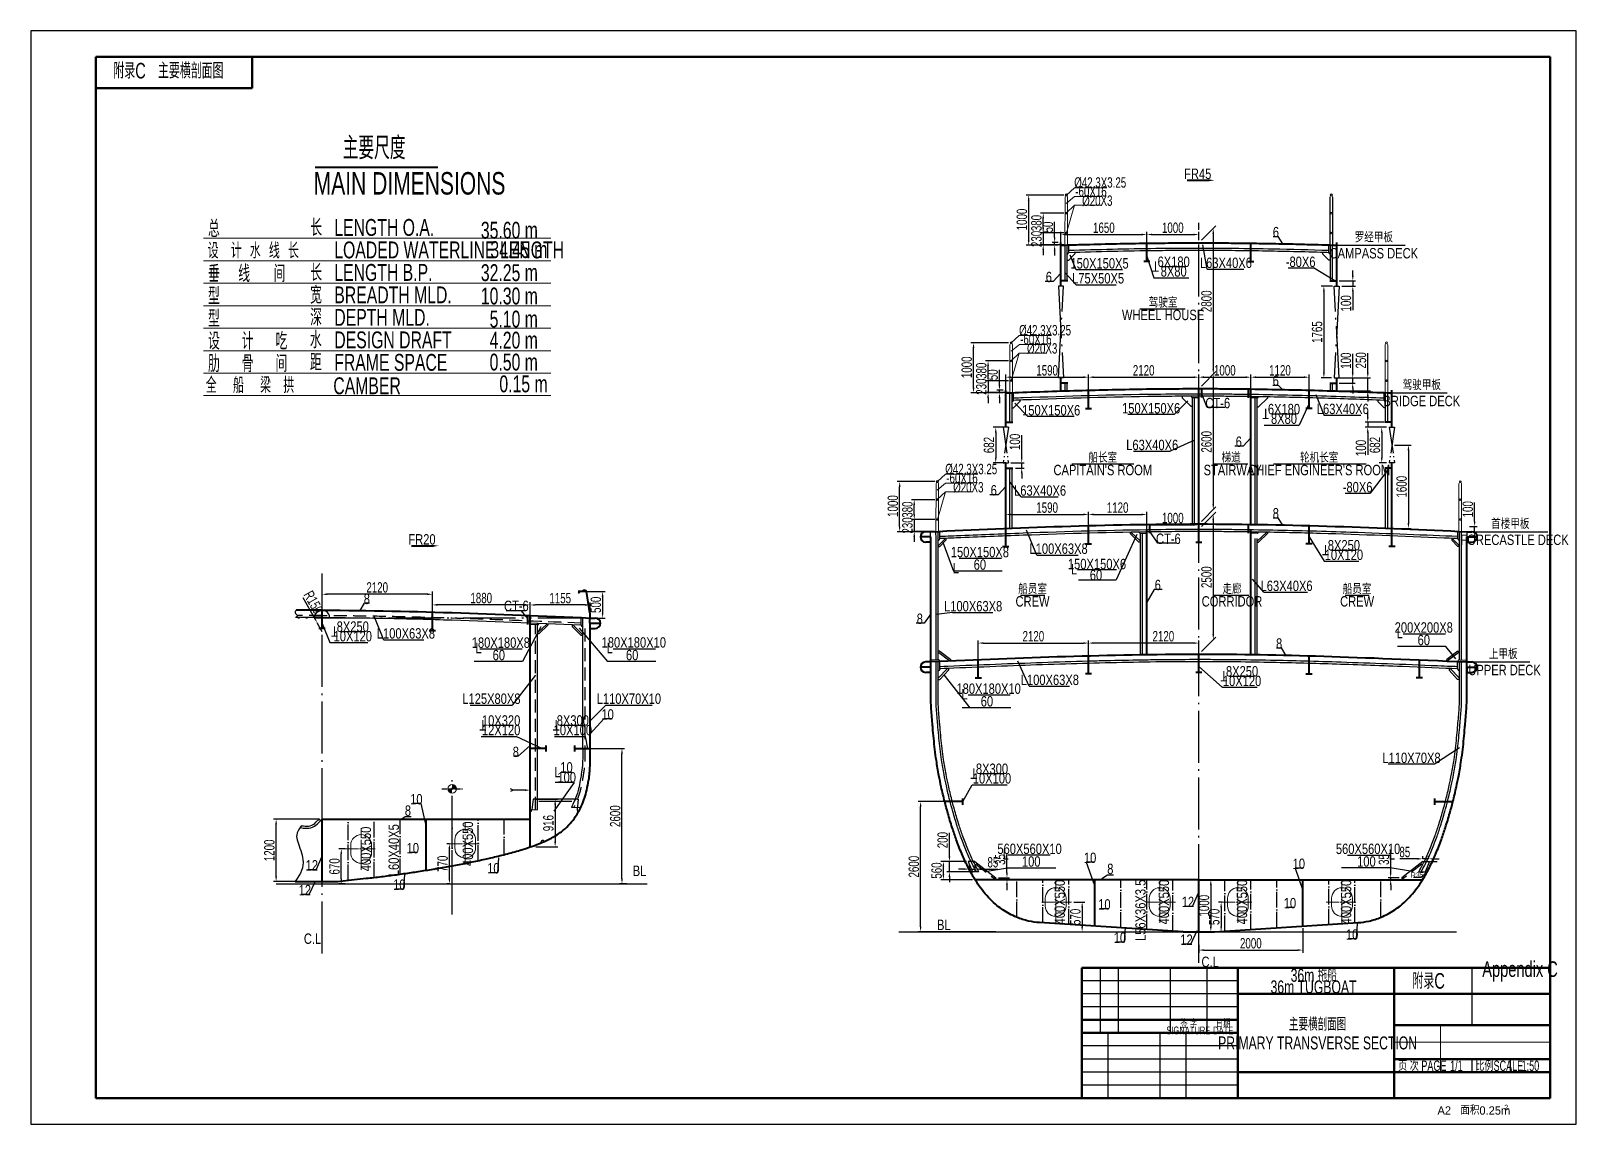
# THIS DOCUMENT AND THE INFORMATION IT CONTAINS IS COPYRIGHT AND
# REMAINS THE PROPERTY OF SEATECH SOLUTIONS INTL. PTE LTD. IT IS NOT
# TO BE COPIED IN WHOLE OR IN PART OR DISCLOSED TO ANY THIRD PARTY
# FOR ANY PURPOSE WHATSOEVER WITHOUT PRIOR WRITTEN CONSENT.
# Model space of a CAD drawing. Extents: x -498116 to -468416, y -194449 to -173449.
import ezdxf
from ezdxf.enums import TextEntityAlignment as Align

# ---------------------------------------------------------------- set-up
doc = ezdxf.new("R2010")
doc.units = 0
doc.header["$LTSCALE"] = 500
doc.header["$MEASUREMENT"] = 0
doc.header["$PDMODE"] = 3
for name, pattern in [('双点划 ___ _ _ ___ _ _ ___ _ _ ___ _ _', [2.87, 2, -0.25, 0.06, -0.25, 0.06, -0.25]), ('点划线 ____ _ ____ _ ____ _ ____ _ ____ _ ____', [2.56, 2, -0.25, 0.06, -0.25]), ('虚线 __ __ __ __ __ __ __ __ __ __ __ __ __ _', [0.75, 0.5, -0.25])]:
    doc.linetypes.add(name, pattern=pattern)
doc.layers.get('0').update_dxf_attribs({"linetype": 'CONTINUOUS'})
doc.layers.get('Defpoints').update_dxf_attribs({"linetype": 'CONTINUOUS'})
for name, color, linetype in [('00', 7, 'CONTINUOUS'), ('dim', 7, 'CONTINUOUS'), ('图框', 3, 'CONTINUOUS'), ('点划线', 5, '点划线 ____ _ ____ _ ____ _ ____ _ ____ _ ____')]:
    doc.layers.add(name, color=color, linetype=linetype)
doc.styles.get("Standard").update_dxf_attribs({"font": 'romans.shx', "width": 1.2, "height": 150, "bigfont": 'gbcbig.shx'})
doc.styles.add('中英混排2', font='romany.shx', dxfattribs={"width": 0.7, "height": 200, "bigfont": 'hztxt.shx'})
doc.dimstyles.new('1111111', dxfattribs={"dimtxt": 75, "dimasz": 100, "dimexe": 50, "dimexo": 50, "dimgap": 30, "dimtad": 1, "dimdec": 0, "dimdsep": 46, "dimtxsty": 'Standard', "dimcen": 2.5, "dimadec": 0, "dimazin": 0, "dimtfac": 1, "dimtdec": 0, "dimtmove": 0, "dimatfit": 3, "dimfxl": 1, "dimarcsym": 0})

msp = doc.modelspace()

# ---------------------------------------------------------------- texts
at = {"color": 0, "lineweight": 20, "style": '中英混排2', "width": 0.7}
for s, height, p in [('主要尺度', 432, (-492124.1, -175915.3)), ('MAIN DIMENSIONS', 432, (-492680.7, -176592.9)), ('总', 324, (-494711.5, -177410.4)), ('长', 324, (-492745, -177390.3)), ('LENGTH O.A.', 324, (-492284.8, -177386.2)), (' 34.45 m', 324, (-489369, -177812.2)), ('长', 324, (-492745.5, -178254.3)), ('垂', 324, (-494711.5, -178274.4)), ('线', 324, (-494131.5, -178274.4)), ('间', 324, (-493451, -178274.4)), ('LENGTH B.P.', 324, (-492284.8, -178250.2)), ('型', 324, (-494711.5, -178706.4)), ('宽', 324, (-492748.5, -178686.3)), ('BREADTH MLD.', 324, (-492284.8, -178682.2)), ('型', 324, (-494711.5, -179138.4)), ('深', 324, (-492748.5, -179115.3)), ('DEPTH MLD.', 324, (-492284.8, -179114.2)), ('设', 324, (-494711.5, -179570.4)), ('计', 324, (-494063.5, -179570.4)), ('吃', 324, (-493415.5, -179570.4)), ('水', 324, (-492754.5, -179547.3)), ('肋', 324, (-494711.5, -180002.4)), ('骨', 324, (-494063.5, -180002.4)), ('间', 324, (-493415.5, -180002.4)), ('距', 324, (-492754.5, -179979.3)), ('0.15 m', 324, (-489111.5, -180391.3))]:
    msp.add_text(s, height=height, dxfattribs=at).set_placement(p)
for s, p in [('35.60 m', (-488371.6, -177440.1)), ('32.25 m', (-488371.6, -178254.6)), ('10.30 m', (-488371.6, -178703.6)), ('5.10 m', (-488371.6, -179146.6)), ('4.20 m', (-488371.6, -179551.6)), ('0.50 m', (-488371.6, -179973.1))]:
    msp.add_text(s, height=324, dxfattribs=at).set_placement(p, align=Align.RIGHT)
at = {"lineweight": 20, "style": '中英混排2', "width": 0.7}
for s, height, p in [('设   计  水  线  长          ', 300, (-494718.1, -177820.5)), ('LOADED WATERLINE LENGTH ', 324, (-492285.3, -177818.2)), ('DESIGN DRAFT', 324, (-492284.8, -179546.2)), ('FRAME SPACE', 324, (-492284.8, -179978.2)), ('全    船    梁   拱           ', 300, (-494754, -180404.3)), ('CAMBER', 324, (-492303.3, -180428.5))]:
    msp.add_text(s, height=height, dxfattribs=at).set_placement(p)
at = {"color": 3, "style": '中英混排2', "width": 0.8}
for s, p in [('L63X40X6', (-475146.7, -177904.1, 0)), ('-80X6', (-473710.3, -177884.8, 0)), ('L75X50X5', (-477603.6, -178201.3, 0)), ('8X80', (-476151, -178068.3, 0)), ('驾驶室', (-476354.9, -178664.7, 0)), ('WHEEL HOUSE', (-476354.9, -178904.9, 0)), ('L63X40X6', (-472900.1, -180710.4, 0)), ('L63X40X6', (-476563.2, -181402.3, 0)), ('船长室', (-477513.4, -181644.2, 0)), ('梯道', (-475046.9, -181644.2, 0)), ('轮机长室', (-473353.9, -181644.2, 0)), ("CAPITAIN'S ROOM", (-477513.4, -181884.4, 0)), (' STAIRWAY', (-475046.9, -181884.4, 0)), ("CHIEF ENGINEER'S ROOM", (-473353.9, -181884.4, 0)), ('L63X40X6', (-478718.5, -182278.8, 0)), ('-80X6', (-472615.8, -182213.3, 0)), ('L100X63X8', (-478362.8, -183395.5, 0)), ('船员室', (-478863.9, -184167.2, 0)), ('走廊', (-475029.9, -184167.2, 0)), ('L63X40X6', (-473980.7, -184109.1, 0)), ('船员室', (-472625.4, -184167.2, 0)), ('L100X63X8', (-480005.3, -184500.3, 0)), ('CREW', (-478863.9, -184407.4, 0)), ('CORRIDOR', (-475029.9, -184407.4, 0)), ('CREW', (-472625.4, -184407.4, 0)), ('L100X63X8', (-490907.8, -185022.8, 0)), ('L100X63X8', (-478530.8, -185915.4, 0)), ('L125X80X8', (-489264.6, -186277.4, 0))]:
    msp.add_text(s, height=200, dxfattribs=at).set_placement(p, align=Align.MIDDLE_CENTER)
at = {"layer": '00', "color": 4, "char_height": 300, "attachment_point": 1, "style": '中英混排2'}
for s, insert in [('附录C   主要横剖面图', (-496531, -174063.3)), ('附录C', (-471561, -191549))]:
    msp.add_mtext_dynamic_manual_height_columns(s, width=2556.677, gutter_width=1500, heights=[0], dxfattribs=dict(at, insert=insert))
at = {"layer": '00', "color": 4, "insert": (-470219.5, -191322.5), "char_height": 500, "width": 1827, "attachment_point": 1, "style": '中英混排2'}
msp.add_mtext('{\\H0.6x;Appendix C} ', dxfattribs=at)
at = {"layer": '图框', "color": 4, "style": '中英混排2', "width": 0.8}
for s, p in [('FR45', (-475688.6, -176194.5, 0)), ('罗经甲板', (-472303.7, -177411.3)), ('CAMPASS DECK', (-472303.7, -177720)), ('驾驶甲板', (-471382.3, -180249.7)), ('CT-6', (-475303.2, -180598.1)), ('BRIDGE DECK', (-471382.3, -180558.3)), ('首楼甲板', (-469680.4, -182916.2)), ('FR20', (-490599.2, -183216.4, 0)), ('CT-6', (-476253.3, -183205.2)), ('FORECASTLE DECK', (-469598.4, -183224.8)), ('CT-6', (-488785.9, -184494.1)), ('上甲板', (-469817.6, -185417.8)), ('UPPER DECK', (-469791.7, -185726.5)), ('BL', (-486416.7, -189584)), ('BL', (-480568.2, -190622.1)), ('C.L', (-475450.2, -191332))]:
    msp.add_text(s, height=200, dxfattribs=at).set_placement(p, align=Align.MIDDLE_CENTER)
at = {"layer": '图框', "color": 3, "style": '中英混排2', "width": 0.7}
for s, p in [('%%C42.3X3.25', (-478062.7, -176460.7)), ('-60X16', (-478042, -176632.6)), ('%%C20X3', (-477910.2, -176809.8, 3900.1)), ('%%C42.3X3.25', (-479122.7, -179299.1)), ('-60X16', (-479102, -179471)), ('%%C20X3', (-478970.2, -179648.1, 3900.1)), ('%%C42.3X3.25', (-480542.1, -181965.6)), ('-60X16', (-480521.4, -182137.5)), ('%%C20X3', (-480389.6, -182314.6, 3900.1))]:
    msp.add_text(s, height=200, dxfattribs=at).set_placement(p)
at = {"layer": '图框', "color": 3, "style": '中英混排2', "width": 0.8}
for s, p in [('6', (-474186, -177314.6, 0)), ('150X150X5', (-477575.5, -177914.4, 0)), ('6X180', (-476151, -177883.5, 0)), ('6', (-478549.8, -178175.7, 0)), ('6', (-474188.8, -180168.1, 0)), ('150X150X6', (-478505.4, -180736.6, 0)), ('150X150X6', (-476584, -180698.3, 0)), ('6X180', (-474031, -180713.7, 0)), ('8X80', (-474031, -180898.6, 0)), ('6', (-474899.8, -181340.5, 0)), ('6', (-479609.8, -182273.7, 0)), ('8', (-474187.7, -182715.7, 0)), ('150X150X8', (-479875.7, -183460.4)), ('L', (-480338.1, -183767.7)), ('60', (-479875.7, -183701.3)), ('150X150X6', (-477624.6, -183690.1)), ('L', (-478064.9, -183790.4)), ('60', (-477643.9, -183901.8)), ('6', (-476456.2, -184093.5, 0)), ('8', (-491659, -184360.1, 0)), ('8', (-481030.4, -184742.2, 0)), ('10X120', (-491929.5, -185077.2, 0)), ('8X250', (-491929.5, -184892.4, 0)), ('200X200X8', (-471343.7, -184909.1)), ('L', (-471806, -185016.5)), ('180X180X10', (-486527.8, -185196.4, 0)), ('L', (-486990.2, -185303.7, 0)), ('8', (-474123.7, -185217.2, 0)), ('60', (-471343.7, -185150)), ('60', (-486559.9, -185439.6, 0)), ('10X120', (-474836.5, -185935.6, 0)), ('8X250', (-474836.5, -185750.8, 0)), ('L110X70X10', (-486622.5, -186277.4, 0)), ('180X180X10', (-479707.7, -186084.4, 0)), ('L', (-480170.1, -186191.7, 0)), ('60', (-479739.8, -186327.6, 0)), ('L110X70X8', (-471579, -187413.9, 0)), ('L', (-487996.9, -187686.8, 0)), ('100', (-487817.7, -187788.3, 0)), ('10', (-487821.6, -187596.3, 0)), ('8X300', (-479642.9, -187623.3, 0)), ('10X100', (-479642.9, -187808.2, 0)), ('560X560X10', (-478921, -189161.5, 0)), ('L', (-479379.2, -189268.9, 0)), ('560X560X10', (-472414.4, -189161.5, 0)), ('L', (-471956.3, -189268.9, 0)), ('100', (-478888.9, -189404.7, 0)), ('100', (-472446.5, -189404.7, 0))]:
    msp.add_text(s, height=200, dxfattribs=at).set_placement(p, align=Align.MIDDLE_CENTER)
for s, rotation, p in [('T', 180, (-476502.9, -177977.2, 0)), ('T', 180, (-474382.9, -180807.5, 0)), ('T', 180, (-492281.4, -184986.1, 0)), ('T', 180, (-475188.4, -185844.5, 0)), ('T', 180, (-479994.9, -187717.1, 0)), ('L60X40X5', 90, (-491142.5, -189187.4, 0)), ('L56X36X3.5', 90, (-476789.1, -190342.6, 0))]:
    msp.add_text(s, height=200, rotation=rotation, dxfattribs=at).set_placement(p, align=Align.MIDDLE_CENTER)
at = {"layer": '图框', "style": '中英混排2', "width": 0.8}
for s, p in [('8X250', (-472879.3, -183329.1, 0)), ('10X120', (-472879.3, -183513.9, 0)), ('10X320', (-489078, -186695.5)), ('12X120', (-489078, -186880.4)), ('10X100', (-487699.7, -186880.4)), ('8X300', (-487699.7, -186695.5))]:
    msp.add_text(s, height=200, dxfattribs=at).set_placement(p, align=Align.MIDDLE_CENTER)
for p in [(-473231.3, -183422.8, 0), (-489430, -186789.3), (-488022.1, -186789.3)]:
    msp.add_text('T', height=200, rotation=180, dxfattribs=at).set_placement(p, align=Align.MIDDLE_CENTER)
at = {"layer": '图框', "color": 2, "style": '中英混排2', "width": 0.8}
for s, p in [('180X180X8', (-489083.5, -185200.5, 0)), ('L', (-489512.3, -185303.7, 0)), ('60', (-489122.5, -185439.6, 0))]:
    msp.add_text(s, height=200, dxfattribs=at).set_placement(p, align=Align.MIDDLE_CENTER)
at = {"layer": '图框', "color": 1, "style": '中英混排2', "width": 0.8}
for s, p in [('10', (-487030.7, -186579.5, 0)), ('8', (-488795.2, -187298.7, 0)), ('10', (-490707.2, -188208.9, 0)), ('8', (-490869.3, -188427, 0)), ('10', (-490775.7, -189149.4, 0)), ('12', (-492717.2, -189478.9, 0)), ('10', (-489227.2, -189535.4, 0)), ('10', (-477757.3, -189333.5, 0)), ('8', (-477368.9, -189546.6, 0)), ('10', (-473745.3, -189449, 0)), ('10', (-491034.7, -189849.9, 0)), ('12', (-492850.7, -189955.4, 0)), ('12', (-475877.3, -190182, 0)), ('10', (-477482.8, -190228.5, 0)), ('10', (-473916.3, -190205, 0)), ('10', (-477183.8, -190868.5, 0)), ('12', (-475904.3, -190907, 0)), ('10', (-472721.3, -190808, 0))]:
    msp.add_text(s, height=200, dxfattribs=at).set_placement(p, align=Align.MIDDLE_CENTER)
for p in [(-491678.5, -189164), (-489717.5, -189064), (-478341, -190184.5), (-476339.5, -190184.5), (-474837.9, -190184.5), (-472837.9, -190184.5)]:
    msp.add_text('400X550', height=200, rotation=90, dxfattribs=at).set_placement(p, align=Align.MIDDLE_CENTER)
at = {"layer": '图框', "color": 4, "style": '中英混排2', "width": 0.8}
msp.add_text('C.L', height=200, rotation=360, dxfattribs=at).set_placement((-492703.1, -190887.2), align=Align.MIDDLE_CENTER)
at = {"layer": '图框', "color": 4, "lineweight": 13, "style": '中英混排2', "width": 0.7}
for s, height, p in [('36m 拖船', 250, (-473458.5, -191590.3, 0)), ('36m TUGBOAT', 250, (-473462.8, -191814.4)), ('签 字', 150, (-475860.4, -192527.5, 0)), ('日期', 150, (-475201.7, -192525, 0)), ('主要横剖面图', 250, (-473385.1, -192530.7, 0)), ('PRIMARY TRANSVERSE SECTION', 250, (-473385.1, -192890.1, 0))]:
    msp.add_text(s, height=height, dxfattribs=at).set_placement(p, align=Align.MIDDLE_CENTER)
for s, p in [('SIGNATURE', (-475869.9, -192725.5, 0)), ('DATE', (-475198.4, -192725.9, 0))]:
    msp.add_text(s, height=150, dxfattribs=at).set_placement(p, align=Align.CENTER)
at = {"layer": '图框', "color": 4, "lineweight": 13, "style": '中英混排2', "width": 0.65}
for s, p in [('页 次 PAGE', (-471838.2, -193428.9)), ('1/1', (-470837.5, -193428.9)), ('比例SCALE', (-470353.6, -193428.9)), ('1:50', (-469463, -193428.9))]:
    msp.add_text(s, height=200, dxfattribs=at).set_placement(p)

# ---------------------------------------------------------------- blocks, each defined once
blk = doc.blocks.new('A2')
at = {"layer": '图框'}
for p, q in [((-594, 420), (-594, 0)), ((0, 420), (-594, 420)), ((0, 0), (0, 420)), ((-594, 0), (0, 0))]:
    blk.add_line(p, q, dxfattribs=at)
at = {"layer": '图框', "color": 15, "lineweight": 50}
for p, q in [((-569, 410), (-569, 10)), ((-10, 410), (-569, 410)), ((-509, 410), (-509, 398)), ((-10, 10), (-10, 410)), ((-509, 398), (-569, 398)), ((-569, 10), (-10, 10))]:
    blk.add_line(p, q, dxfattribs=at)
at = {"layer": '图框', "color": 4, "style": '中英混排2'}
for s, height, p in [('A2   面积0.25m', 3.1911, (-53.29, 3.63)), ('2', 2, (-27.62, 5.42))]:
    blk.add_text(s, height=height, dxfattribs=at).set_placement(p)
blk = doc.blocks.new('*D21')
at = {"color": 0, "lineweight": -2, "transparency": 16777216}
for p, q in [((-487359, -187234), (-486705, -187234)), ((-486755, -189734), (-486755, -187334)), ((-486664, -189834), (-486805, -189834))]:
    blk.add_line(p, q, dxfattribs=at)
at = {"color": 0, "lineweight": -3, "transparency": 16777216}
for points in [[(-486772, -187334), (-486738, -187334), (-486755, -187234)], [(-486772, -189734), (-486738, -189734), (-486755, -189834)]]:
    blk.add_solid(points, dxfattribs=at)
at = {"layer": 'Defpoints', "color": 0, "lineweight": -3, "transparency": 16777216}
for p in [(-487409, -187234), (-486755, -187234), (-486614, -189834)]:
    blk.add_point(p, dxfattribs=at)
at = {"color": 0, "transparency": 16777216, "insert": (-486885, -188534), "char_height": 200, "attachment_point": 5, "rotation": 90, "style": '中英混排2'}
blk.add_mtext('2600', dxfattribs=at)
blk = doc.blocks.new('*D22')
at = {"color": 0, "lineweight": -2, "transparency": 16777216}
for p, q in [((-488520, -184803), (-488520, -184427)), ((-487365, -184751), (-487365, -184427)), ((-487465, -184477), (-488420, -184477))]:
    blk.add_line(p, q, dxfattribs=at)
at = {"color": 0, "lineweight": -3, "transparency": 16777216}
for points in [[(-488420, -184461), (-488420, -184494), (-488520, -184477)], [(-487465, -184461), (-487465, -184494), (-487365, -184477)]]:
    blk.add_solid(points, dxfattribs=at)
at = {"layer": 'Defpoints', "color": 0, "lineweight": -3, "transparency": 16777216}
for p in [(-488520, -184477), (-488520, -184853), (-487365, -184801)]:
    blk.add_point(p, dxfattribs=at)
at = {"color": 0, "transparency": 16777216, "insert": (-487942, -184347), "char_height": 200, "attachment_point": 5, "style": '中英混排2'}
blk.add_mtext('1155', dxfattribs=at)
blk = doc.blocks.new('*D23')
at = {"color": 0, "lineweight": -2, "transparency": 16777216}
for p, q in [((-492520, -184293), (-492520, -184221)), ((-490500, -184271), (-492420, -184271)), ((-490400, -184737), (-490400, -184221))]:
    blk.add_line(p, q, dxfattribs=at)
at = {"color": 0, "lineweight": -3, "transparency": 16777216}
for points in [[(-492420, -184254), (-492420, -184288), (-492520, -184271)], [(-490500, -184254), (-490500, -184288), (-490400, -184271)]]:
    blk.add_solid(points, dxfattribs=at)
at = {"layer": 'Defpoints', "color": 0, "lineweight": -3, "transparency": 16777216}
for p in [(-492520, -184271), (-492520, -184343), (-490400, -184787)]:
    blk.add_point(p, dxfattribs=at)
at = {"color": 0, "transparency": 16777216, "insert": (-491460, -184141), "char_height": 200, "attachment_point": 5, "style": '中英混排2'}
blk.add_mtext('2120', dxfattribs=at)
blk = doc.blocks.new('*D24')
at = {"color": 0, "lineweight": -2, "transparency": 16777216}
for p, q in [((-490400, -184703), (-490400, -184425)), ((-488520, -184803), (-488520, -184425)), ((-488620, -184475), (-490300, -184475))]:
    blk.add_line(p, q, dxfattribs=at)
at = {"color": 0, "lineweight": -3, "transparency": 16777216}
for points in [[(-490300, -184458), (-490300, -184492), (-490400, -184475)], [(-488620, -184458), (-488620, -184492), (-488520, -184475)]]:
    blk.add_solid(points, dxfattribs=at)
at = {"layer": 'Defpoints', "color": 0, "lineweight": -3, "transparency": 16777216}
for p in [(-490400, -184475), (-490400, -184753), (-488520, -184853)]:
    blk.add_point(p, dxfattribs=at)
at = {"color": 0, "transparency": 16777216, "insert": (-489460, -184345), "char_height": 200, "attachment_point": 5, "style": '中英混排2'}
blk.add_mtext('1880', dxfattribs=at)
blk = doc.blocks.new('*D25')
at = {"layer": 'Defpoints', "color": 0, "lineweight": -3, "transparency": 16777216}
for p in [(-492614, -184817), (-492515, -184991)]:
    blk.add_point(p, dxfattribs=at)
at = {"layer": '图框', "color": 0, "lineweight": -2, "transparency": 16777216}
for p, q in [((-492887, -184333), (-492663, -184730)), ((-492515, -184991), (-492614, -184817))]:
    blk.add_line(p, q, dxfattribs=at)
at = {"layer": '图框', "color": 0, "lineweight": -3, "transparency": 16777216}
blk.add_solid([(-492648, -184722), (-492677, -184738), (-492614, -184817)], dxfattribs=at)
at = {"layer": '图框', "color": 0, "transparency": 16777216, "insert": (-492686, -184424), "char_height": 200, "attachment_point": 5, "rotation": 299.4233, "style": '中英混排2'}
blk.add_mtext('R150', dxfattribs=at)
blk = doc.blocks.new('*D554')
at = {"color": 0, "lineweight": -2, "transparency": 16777216}
for p, q in [((-487436, -184221), (-487078, -184221)), ((-487128, -184321), (-487128, -184628)), ((-487320, -184728), (-487078, -184728))]:
    blk.add_line(p, q, dxfattribs=at)
at = {"color": 0, "lineweight": -3, "transparency": 16777216}
for points in [[(-487144, -184321), (-487111, -184321), (-487128, -184221)], [(-487144, -184628), (-487111, -184628), (-487128, -184728)]]:
    blk.add_solid(points, dxfattribs=at)
at = {"layer": 'Defpoints', "color": 0, "lineweight": -3, "transparency": 16777216}
for p in [(-487486, -184221), (-487370, -184728), (-487128, -184728)]:
    blk.add_point(p, dxfattribs=at)
at = {"color": 0, "transparency": 16777216, "insert": (-487257, -184474), "char_height": 200, "attachment_point": 5, "rotation": 90, "style": '中英混排2'}
blk.add_mtext('500', dxfattribs=at)
blk = doc.blocks.new('*D559')
at = {"color": 0, "lineweight": -2, "transparency": 16777216}
for p, q in [((-492570, -188591), (-493452, -188591)), ((-493402, -189691), (-493402, -188691)), ((-492570, -189791), (-493452, -189791))]:
    blk.add_line(p, q, dxfattribs=at)
at = {"color": 0, "lineweight": -3, "transparency": 16777216}
for points in [[(-493419, -188691), (-493386, -188691), (-493402, -188591)], [(-493419, -189691), (-493386, -189691), (-493402, -189791)]]:
    blk.add_solid(points, dxfattribs=at)
at = {"layer": 'Defpoints', "color": 0, "lineweight": -3, "transparency": 16777216}
for p in [(-493402, -188591), (-492520, -188591), (-492520, -189791)]:
    blk.add_point(p, dxfattribs=at)
at = {"color": 0, "lineweight": -3, "transparency": 16777216, "insert": (-493532, -189191), "char_height": 200, "attachment_point": 5, "rotation": 90, "style": '中英混排2'}
blk.add_mtext('1200', dxfattribs=at)
blk = doc.blocks.new('*D560')
at = {"color": 0, "lineweight": -2, "transparency": 16777216}
for p, q in [((-492076, -189164), (-492200, -189164)), ((-492150, -189734), (-492150, -189264)), ((-492076, -189834), (-492200, -189834))]:
    blk.add_line(p, q, dxfattribs=at)
at = {"color": 0, "lineweight": -3, "transparency": 16777216}
for points in [[(-492167, -189264), (-492133, -189264), (-492150, -189164)], [(-492167, -189734), (-492133, -189734), (-492150, -189834)]]:
    blk.add_solid(points, dxfattribs=at)
at = {"layer": 'Defpoints', "color": 0, "lineweight": -3, "transparency": 16777216}
for p in [(-492150, -189164), (-492026, -189164), (-492026, -189834)]:
    blk.add_point(p, dxfattribs=at)
at = {"color": 0, "lineweight": -3, "transparency": 16777216, "insert": (-492280, -189499), "char_height": 200, "attachment_point": 5, "rotation": 90, "style": '中英混排2'}
blk.add_mtext('670', dxfattribs=at)
blk = doc.blocks.new('*D561')
at = {"color": 0, "lineweight": -2, "transparency": 16777216}
for p, q in [((-490069, -189064), (-490122, -189064)), ((-490072, -189734), (-490072, -189164)), ((-490069, -189834), (-490122, -189834))]:
    blk.add_line(p, q, dxfattribs=at)
at = {"color": 0, "lineweight": -3, "transparency": 16777216}
for points in [[(-490089, -189164), (-490056, -189164), (-490072, -189064)], [(-490089, -189734), (-490056, -189734), (-490072, -189834)]]:
    blk.add_solid(points, dxfattribs=at)
at = {"layer": 'Defpoints', "color": 0, "lineweight": -3, "transparency": 16777216}
for p in [(-490072, -189064), (-490019, -189064), (-490019, -189834)]:
    blk.add_point(p, dxfattribs=at)
at = {"color": 0, "lineweight": -3, "transparency": 16777216, "insert": (-490202, -189449), "char_height": 200, "attachment_point": 5, "rotation": 90, "style": '中英混排2'}
blk.add_mtext('770', dxfattribs=at)
blk = doc.blocks.new('*D562')
at = {"color": 0, "lineweight": -2, "transparency": 16777216}
for p, q in [((-488410, -188210), (-487990, -188210)), ((-488040, -188310), (-488040, -189026)), ((-488410, -189126), (-487990, -189126))]:
    blk.add_line(p, q, dxfattribs=at)
at = {"color": 0, "lineweight": -3, "transparency": 16777216}
for points in [[(-488056, -188310), (-488023, -188310), (-488040, -188210)], [(-488056, -189026), (-488023, -189026), (-488040, -189126)]]:
    blk.add_solid(points, dxfattribs=at)
at = {"layer": 'Defpoints', "color": 0, "lineweight": -3, "transparency": 16777216}
for p in [(-488460, -188210), (-488460, -189126), (-488040, -189126)]:
    blk.add_point(p, dxfattribs=at)
at = {"color": 0, "lineweight": -3, "transparency": 16777216, "insert": (-488169, -188668), "char_height": 200, "attachment_point": 5, "rotation": 90, "style": '中英混排2'}
blk.add_mtext('916', dxfattribs=at)
blk = doc.blocks.new('*D564')
at = {"color": 0, "lineweight": -2, "transparency": 16777216}
for p, q in [((-480498, -188254), (-481065, -188254)), ((-481015, -190654), (-481015, -188354)), ((-479571, -190754), (-481065, -190754))]:
    blk.add_line(p, q, dxfattribs=at)
at = {"color": 0, "lineweight": -3, "transparency": 16777216}
for points in [[(-481032, -188354), (-480998, -188354), (-481015, -188254)], [(-481032, -190654), (-480998, -190654), (-481015, -190754)]]:
    blk.add_solid(points, dxfattribs=at)
at = {"layer": 'Defpoints', "color": 0, "lineweight": -3, "transparency": 16777216}
for p in [(-481015, -188254), (-480448, -188254), (-479521, -190754)]:
    blk.add_point(p, dxfattribs=at)
at = {"color": 0, "transparency": 16777216, "insert": (-481145, -189504), "char_height": 200, "attachment_point": 5, "rotation": 90, "style": '中英混排2'}
blk.add_mtext('2600', dxfattribs=at)
blk = doc.blocks.new('*D565')
at = {"color": 0, "lineweight": -2, "transparency": 16777216}
for p, q in [((-478439, -177415), (-478439, -177119)), ((-478368, -177515), (-478489, -177515)), ((-478368, -177565), (-478489, -177565)), ((-478439, -177565), (-478439, -177515)), ((-478439, -177665), (-478439, -177765))]:
    blk.add_line(p, q, dxfattribs=at)
at = {"color": 0, "lineweight": -3, "transparency": 16777216}
for points in [[(-478456, -177415), (-478423, -177415), (-478439, -177515)], [(-478456, -177665), (-478423, -177665), (-478439, -177565)]]:
    blk.add_solid(points, dxfattribs=at)
at = {"layer": 'Defpoints', "color": 0, "lineweight": -3, "transparency": 16777216}
for p in [(-478439, -177515), (-478318, -177515), (-478318, -177565)]:
    blk.add_point(p, dxfattribs=at)
at = {"color": 0, "transparency": 16777216, "insert": (-478569, -177217), "char_height": 200, "attachment_point": 5, "rotation": 90, "style": '中英混排2'}
blk.add_mtext('50', dxfattribs=at)
blk = doc.blocks.new('*D566')
at = {"color": 0, "lineweight": -2, "transparency": 16777216}
for p, q in [((-478264, -176603), (-478988, -176603)), ((-478938, -177465), (-478938, -176703)), ((-478368, -177565), (-478988, -177565))]:
    blk.add_line(p, q, dxfattribs=at)
at = {"color": 0, "lineweight": -3, "transparency": 16777216}
for points in [[(-478955, -176703), (-478921, -176703), (-478938, -176603)], [(-478955, -177465), (-478921, -177465), (-478938, -177565)]]:
    blk.add_solid(points, dxfattribs=at)
at = {"layer": 'Defpoints', "color": 0, "lineweight": -3, "transparency": 16777216}
for p in [(-478938, -176603), (-478214, -176603), (-478318, -177565)]:
    blk.add_point(p, dxfattribs=at)
at = {"color": 0, "transparency": 16777216, "insert": (-479068, -177072), "char_height": 200, "attachment_point": 5, "rotation": 90, "style": '中英混排2'}
blk.add_mtext('1000', dxfattribs=at)
blk = doc.blocks.new('*D567')
at = {"color": 0, "lineweight": -2, "transparency": 16777216}
for p, q in [((-478658, -177230), (-478658, -177130)), ((-478263, -177330), (-478708, -177330)), ((-478265, -177559), (-478708, -177559)), ((-478658, -177330), (-478658, -177559)), ((-478658, -177659), (-478658, -177759))]:
    blk.add_line(p, q, dxfattribs=at)
at = {"color": 0, "lineweight": -3, "transparency": 16777216}
for points in [[(-478675, -177230), (-478642, -177230), (-478658, -177330)], [(-478675, -177659), (-478642, -177659), (-478658, -177559)]]:
    blk.add_solid(points, dxfattribs=at)
at = {"layer": 'Defpoints', "color": 0, "lineweight": -3, "transparency": 16777216}
for p in [(-478658, -177559), (-478215, -177559), (-478213, -177330)]:
    blk.add_point(p, dxfattribs=at)
at = {"color": 0, "transparency": 16777216, "insert": (-478788, -177445), "char_height": 200, "attachment_point": 5, "rotation": 90, "style": '中英混排2'}
blk.add_mtext('230', dxfattribs=at)
blk = doc.blocks.new('*D568')
at = {"color": 0, "lineweight": -2, "transparency": 16777216}
for p, q in [((-478264, -176950), (-478708, -176950)), ((-478658, -177230), (-478658, -177050)), ((-478263, -177330), (-478708, -177330))]:
    blk.add_line(p, q, dxfattribs=at)
at = {"color": 0, "lineweight": -3, "transparency": 16777216}
for points in [[(-478675, -177050), (-478642, -177050), (-478658, -176950)], [(-478675, -177230), (-478642, -177230), (-478658, -177330)]]:
    blk.add_solid(points, dxfattribs=at)
at = {"layer": 'Defpoints', "color": 0, "lineweight": -3, "transparency": 16777216}
for p in [(-478658, -176950), (-478214, -176950), (-478213, -177330)]:
    blk.add_point(p, dxfattribs=at)
at = {"color": 0, "transparency": 16777216, "insert": (-478788, -177140), "char_height": 200, "attachment_point": 5, "rotation": 90, "style": '中英混排2'}
blk.add_mtext('380', dxfattribs=at)
blk = doc.blocks.new('*D569')
at = {"color": 0, "lineweight": -2, "transparency": 16777216}
for p, q in [((-479499, -180253), (-479499, -179957)), ((-479428, -180353), (-479549, -180353)), ((-479428, -180403), (-479549, -180403)), ((-479499, -180403), (-479499, -180353)), ((-479499, -180503), (-479499, -180603))]:
    blk.add_line(p, q, dxfattribs=at)
at = {"color": 0, "lineweight": -3, "transparency": 16777216}
for points in [[(-479516, -180253), (-479483, -180253), (-479499, -180353)], [(-479516, -180503), (-479483, -180503), (-479499, -180403)]]:
    blk.add_solid(points, dxfattribs=at)
at = {"layer": 'Defpoints', "color": 0, "lineweight": -3, "transparency": 16777216}
for p in [(-479499, -180353), (-479378, -180353), (-479378, -180403)]:
    blk.add_point(p, dxfattribs=at)
at = {"color": 0, "transparency": 16777216, "insert": (-479629, -180055), "char_height": 200, "attachment_point": 5, "rotation": 90, "style": '中英混排2'}
blk.add_mtext('50', dxfattribs=at)
blk = doc.blocks.new('*D570')
at = {"color": 0, "lineweight": -2, "transparency": 16777216}
for p, q in [((-479324, -179441), (-480048, -179441)), ((-479998, -180303), (-479998, -179541)), ((-479428, -180403), (-480048, -180403))]:
    blk.add_line(p, q, dxfattribs=at)
at = {"color": 0, "lineweight": -3, "transparency": 16777216}
for points in [[(-480015, -179541), (-479981, -179541), (-479998, -179441)], [(-480015, -180303), (-479981, -180303), (-479998, -180403)]]:
    blk.add_solid(points, dxfattribs=at)
at = {"layer": 'Defpoints', "color": 0, "lineweight": -3, "transparency": 16777216}
for p in [(-479998, -179441), (-479274, -179441), (-479378, -180403)]:
    blk.add_point(p, dxfattribs=at)
at = {"color": 0, "transparency": 16777216, "insert": (-480128, -179911), "char_height": 200, "attachment_point": 5, "rotation": 90, "style": '中英混排2'}
blk.add_mtext('1000', dxfattribs=at)
blk = doc.blocks.new('*D571')
at = {"color": 0, "lineweight": -2, "transparency": 16777216}
for p, q in [((-479718, -180068), (-479718, -179968)), ((-479323, -180168), (-479768, -180168)), ((-479718, -180168), (-479718, -180398)), ((-479325, -180398), (-479768, -180398)), ((-479718, -180498), (-479718, -180598))]:
    blk.add_line(p, q, dxfattribs=at)
at = {"color": 0, "lineweight": -3, "transparency": 16777216}
for points in [[(-479735, -180068), (-479702, -180068), (-479718, -180168)], [(-479735, -180498), (-479702, -180498), (-479718, -180398)]]:
    blk.add_solid(points, dxfattribs=at)
at = {"layer": 'Defpoints', "color": 0, "lineweight": -3, "transparency": 16777216}
for p in [(-479273, -180168), (-479718, -180398), (-479275, -180398)]:
    blk.add_point(p, dxfattribs=at)
at = {"color": 0, "transparency": 16777216, "insert": (-479848, -180283), "char_height": 200, "attachment_point": 5, "rotation": 90, "style": '中英混排2'}
blk.add_mtext('230', dxfattribs=at)
blk = doc.blocks.new('*D572')
at = {"color": 0, "lineweight": -2, "transparency": 16777216}
for p, q in [((-479324, -179788), (-479768, -179788)), ((-479718, -180068), (-479718, -179888)), ((-479323, -180168), (-479768, -180168))]:
    blk.add_line(p, q, dxfattribs=at)
at = {"color": 0, "lineweight": -3, "transparency": 16777216}
for points in [[(-479735, -179888), (-479702, -179888), (-479718, -179788)], [(-479735, -180068), (-479702, -180068), (-479718, -180168)]]:
    blk.add_solid(points, dxfattribs=at)
at = {"layer": 'Defpoints', "color": 0, "lineweight": -3, "transparency": 16777216}
for p in [(-479718, -179788), (-479274, -179788), (-479273, -180168)]:
    blk.add_point(p, dxfattribs=at)
at = {"color": 0, "transparency": 16777216, "insert": (-479848, -179978), "char_height": 200, "attachment_point": 5, "rotation": 90, "style": '中英混排2'}
blk.add_mtext('380', dxfattribs=at)
blk = doc.blocks.new('*D573')
at = {"color": 0, "lineweight": -2, "transparency": 16777216}
for p, q in [((-480744, -182108), (-481468, -182108)), ((-481418, -182970), (-481418, -182208)), ((-480847, -183070), (-481468, -183070))]:
    blk.add_line(p, q, dxfattribs=at)
at = {"color": 0, "lineweight": -3, "transparency": 16777216}
for points in [[(-481434, -182208), (-481401, -182208), (-481418, -182108)], [(-481434, -182970), (-481401, -182970), (-481418, -183070)]]:
    blk.add_solid(points, dxfattribs=at)
at = {"layer": 'Defpoints', "color": 0, "lineweight": -3, "transparency": 16777216}
for p in [(-481418, -182108), (-480694, -182108), (-480797, -183070)]:
    blk.add_point(p, dxfattribs=at)
at = {"color": 0, "transparency": 16777216, "insert": (-481548, -182577), "char_height": 200, "attachment_point": 5, "rotation": 90, "style": '中英混排2'}
blk.add_mtext('1000', dxfattribs=at)
blk = doc.blocks.new('*D574')
at = {"color": 0, "lineweight": -2, "transparency": 16777216}
for p, q in [((-481138, -182735), (-481138, -182635)), ((-480742, -182835), (-481188, -182835)), ((-481138, -182835), (-481138, -183065)), ((-480747, -183065), (-481188, -183065)), ((-481138, -183165), (-481138, -183265))]:
    blk.add_line(p, q, dxfattribs=at)
at = {"color": 0, "lineweight": -3, "transparency": 16777216}
for points in [[(-481154, -182735), (-481121, -182735), (-481138, -182835)], [(-481154, -183165), (-481121, -183165), (-481138, -183065)]]:
    blk.add_solid(points, dxfattribs=at)
at = {"layer": 'Defpoints', "color": 0, "lineweight": -3, "transparency": 16777216}
for p in [(-480692, -182835), (-481138, -183065), (-480697, -183065)]:
    blk.add_point(p, dxfattribs=at)
at = {"color": 0, "transparency": 16777216, "insert": (-481268, -182950), "char_height": 200, "attachment_point": 5, "rotation": 90, "style": '中英混排2'}
blk.add_mtext('230', dxfattribs=at)
blk = doc.blocks.new('*D575')
at = {"color": 0, "lineweight": -2, "transparency": 16777216}
for p, q in [((-480743, -182455), (-481188, -182455)), ((-481138, -182735), (-481138, -182555)), ((-480742, -182835), (-481188, -182835))]:
    blk.add_line(p, q, dxfattribs=at)
at = {"color": 0, "lineweight": -3, "transparency": 16777216}
for points in [[(-481154, -182555), (-481121, -182555), (-481138, -182455)], [(-481154, -182735), (-481121, -182735), (-481138, -182835)]]:
    blk.add_solid(points, dxfattribs=at)
at = {"layer": 'Defpoints', "color": 0, "lineweight": -3, "transparency": 16777216}
for p in [(-481138, -182455), (-480693, -182455), (-480692, -182835)]:
    blk.add_point(p, dxfattribs=at)
at = {"color": 0, "transparency": 16777216, "insert": (-481268, -182645), "char_height": 200, "attachment_point": 5, "rotation": 90, "style": '中英混排2'}
blk.add_mtext('380', dxfattribs=at)
blk = doc.blocks.new('*D576')
at = {"color": 0, "lineweight": -2, "transparency": 16777216}
for p, q in [((-470367, -182870), (-470367, -182506)), ((-470488, -183070), (-470317, -183070)), ((-470468, -182970), (-470317, -182970)), ((-470367, -183070), (-470367, -182970)), ((-470367, -183170), (-470367, -183270))]:
    blk.add_line(p, q, dxfattribs=at)
at = {"color": 0, "lineweight": -3, "transparency": 16777216}
for points in [[(-470383, -182870), (-470350, -182870), (-470367, -182970)], [(-470383, -183170), (-470350, -183170), (-470367, -183070)]]:
    blk.add_solid(points, dxfattribs=at)
at = {"layer": 'Defpoints', "color": 0, "lineweight": -3, "transparency": 16777216}
for p in [(-470538, -183070), (-470518, -182970), (-470367, -182970)]:
    blk.add_point(p, dxfattribs=at)
at = {"color": 0, "transparency": 16777216, "insert": (-470497, -182638), "char_height": 200, "attachment_point": 5, "rotation": 90, "style": '中英混排2'}
blk.add_mtext('100', dxfattribs=at)
blk = doc.blocks.new('*D577')
at = {"color": 0, "lineweight": -2, "transparency": 16777216}
for p, q in [((-476668, -177578), (-476668, -177311)), ((-476568, -177361), (-475768, -177361)), ((-475668, -177471), (-475668, -177311))]:
    blk.add_line(p, q, dxfattribs=at)
at = {"color": 0, "lineweight": -3, "transparency": 16777216}
for points in [[(-476568, -177344), (-476568, -177377), (-476668, -177361)], [(-475768, -177344), (-475768, -177377), (-475668, -177361)]]:
    blk.add_solid(points, dxfattribs=at)
at = {"layer": 'Defpoints', "color": 0, "lineweight": -3, "transparency": 16777216}
for p in [(-475668, -177361), (-475668, -177521), (-476668, -177628)]:
    blk.add_point(p, dxfattribs=at)
at = {"color": 0, "transparency": 16777216, "insert": (-476168, -177231), "char_height": 200, "attachment_point": 5, "style": '中英混排2'}
blk.add_mtext('1000', dxfattribs=at)
blk = doc.blocks.new('*D578')
at = {"color": 0, "lineweight": -2, "transparency": 16777216}
for p, q in [((-478318, -177610), (-478318, -177311)), ((-478218, -177361), (-476768, -177361)), ((-476668, -177528), (-476668, -177311))]:
    blk.add_line(p, q, dxfattribs=at)
at = {"color": 0, "lineweight": -3, "transparency": 16777216}
for points in [[(-478218, -177344), (-478218, -177377), (-478318, -177361)], [(-476768, -177344), (-476768, -177377), (-476668, -177361)]]:
    blk.add_solid(points, dxfattribs=at)
at = {"layer": 'Defpoints', "color": 0, "lineweight": -3, "transparency": 16777216}
for p in [(-476668, -177361), (-476668, -177578), (-478318, -177660)]:
    blk.add_point(p, dxfattribs=at)
at = {"color": 0, "transparency": 16777216, "insert": (-477493, -177231), "char_height": 200, "attachment_point": 5, "style": '中英混排2'}
blk.add_mtext('1650', dxfattribs=at)
blk = doc.blocks.new('*D579')
at = {"color": 0, "lineweight": -2, "transparency": 16777216}
for p, q in [((-477788, -180402), (-477788, -180051)), ((-477688, -180101), (-475768, -180101)), ((-475668, -180532), (-475668, -180051))]:
    blk.add_line(p, q, dxfattribs=at)
at = {"color": 0, "lineweight": -3, "transparency": 16777216}
for points in [[(-477688, -180084), (-477688, -180118), (-477788, -180101)], [(-475768, -180084), (-475768, -180118), (-475668, -180101)]]:
    blk.add_solid(points, dxfattribs=at)
at = {"layer": 'Defpoints', "color": 0, "lineweight": -3, "transparency": 16777216}
for p in [(-475668, -180101), (-477788, -180452), (-475668, -180582)]:
    blk.add_point(p, dxfattribs=at)
at = {"color": 0, "transparency": 16777216, "insert": (-476728, -179971), "char_height": 200, "attachment_point": 5, "style": '中英混排2'}
blk.add_mtext('2120', dxfattribs=at)
blk = doc.blocks.new('*D580')
at = {"color": 0, "lineweight": -2, "transparency": 16777216}
for p, q in [((-475668, -180154), (-475668, -180051)), ((-475568, -180101), (-474768, -180101)), ((-474668, -180745), (-474668, -180051))]:
    blk.add_line(p, q, dxfattribs=at)
at = {"color": 0, "lineweight": -3, "transparency": 16777216}
for points in [[(-475568, -180084), (-475568, -180118), (-475668, -180101)], [(-474768, -180084), (-474768, -180118), (-474668, -180101)]]:
    blk.add_solid(points, dxfattribs=at)
at = {"layer": 'Defpoints', "color": 0, "lineweight": -3, "transparency": 16777216}
for p in [(-475668, -180204), (-474668, -180101), (-474668, -180795)]:
    blk.add_point(p, dxfattribs=at)
at = {"color": 0, "transparency": 16777216, "insert": (-475168, -179971), "char_height": 200, "attachment_point": 5, "style": '中英混排2'}
blk.add_mtext('1000', dxfattribs=at)
blk = doc.blocks.new('*D581')
at = {"color": 0, "lineweight": -2, "transparency": 16777216}
for p, q in [((-479378, -180628), (-479378, -180051)), ((-479278, -180101), (-477888, -180101)), ((-477788, -180352), (-477788, -180051))]:
    blk.add_line(p, q, dxfattribs=at)
at = {"color": 0, "lineweight": -3, "transparency": 16777216}
for points in [[(-479278, -180084), (-479278, -180118), (-479378, -180101)], [(-477888, -180084), (-477888, -180118), (-477788, -180101)]]:
    blk.add_solid(points, dxfattribs=at)
at = {"layer": 'Defpoints', "color": 0, "lineweight": -3, "transparency": 16777216}
for p in [(-477788, -180101), (-477788, -180402), (-479378, -180678)]:
    blk.add_point(p, dxfattribs=at)
at = {"color": 0, "transparency": 16777216, "insert": (-478583, -179971), "char_height": 200, "attachment_point": 5, "style": '中英混排2'}
blk.add_mtext('1590', dxfattribs=at)
blk = doc.blocks.new('*D582')
at = {"color": 0, "lineweight": -2, "transparency": 16777216}
for p, q in [((-474668, -180146), (-474668, -180051)), ((-474568, -180101), (-473648, -180101)), ((-473548, -180476), (-473548, -180051))]:
    blk.add_line(p, q, dxfattribs=at)
at = {"color": 0, "lineweight": -3, "transparency": 16777216}
for points in [[(-474568, -180084), (-474568, -180118), (-474668, -180101)], [(-473648, -180084), (-473648, -180118), (-473548, -180101)]]:
    blk.add_solid(points, dxfattribs=at)
at = {"layer": 'Defpoints', "color": 0, "lineweight": -3, "transparency": 16777216}
for p in [(-474668, -180196), (-473548, -180101), (-473548, -180526)]:
    blk.add_point(p, dxfattribs=at)
at = {"color": 0, "transparency": 16777216, "insert": (-474108, -179971), "char_height": 200, "attachment_point": 5, "style": '中英混排2'}
blk.add_mtext('1120', dxfattribs=at)
blk = doc.blocks.new('*D583')
at = {"color": 0, "lineweight": -2, "transparency": 16777216}
for p, q in [((-473668, -190688), (-473668, -191157)), ((-475668, -191005), (-475668, -191157)), ((-475568, -191107), (-473768, -191107))]:
    blk.add_line(p, q, dxfattribs=at)
at = {"color": 0, "lineweight": -3, "transparency": 16777216}
for points in [[(-475568, -191090), (-475568, -191123), (-475668, -191107)], [(-473768, -191090), (-473768, -191123), (-473668, -191107)]]:
    blk.add_solid(points, dxfattribs=at)
at = {"layer": 'Defpoints', "color": 0, "lineweight": -3, "transparency": 16777216}
for p in [(-473668, -190638), (-475668, -190955), (-473668, -191107)]:
    blk.add_point(p, dxfattribs=at)
at = {"color": 0, "transparency": 16777216, "insert": (-474668, -190977), "char_height": 200, "attachment_point": 5, "style": '中英混排2'}
blk.add_mtext('2000', dxfattribs=at)
blk = doc.blocks.new('*D584')
at = {"color": 0, "lineweight": -2, "transparency": 16777216}
for p, q in [((-480245, -189404), (-480627, -189404)), ((-480018, -189754), (-480627, -189754)), ((-480577, -189654), (-480577, -189504))]:
    blk.add_line(p, q, dxfattribs=at)
at = {"color": 0, "lineweight": -3, "transparency": 16777216}
for points in [[(-480594, -189504), (-480561, -189504), (-480577, -189404)], [(-480594, -189654), (-480561, -189654), (-480577, -189754)]]:
    blk.add_solid(points, dxfattribs=at)
at = {"layer": 'Defpoints', "color": 0, "lineweight": -3, "transparency": 16777216}
for p in [(-480577, -189404), (-480195, -189404), (-479968, -189754)]:
    blk.add_point(p, dxfattribs=at)
at = {"color": 0, "transparency": 16777216, "insert": (-480707, -189579), "char_height": 200, "attachment_point": 5, "rotation": 90, "style": '中英混排2'}
blk.add_mtext('560', dxfattribs=at)
blk = doc.blocks.new('*D585')
at = {"color": 0, "lineweight": -2, "transparency": 16777216}
for p, q in [((-476668, -183078), (-476668, -182888)), ((-476568, -182938), (-475768, -182938)), ((-475668, -183014), (-475668, -182888))]:
    blk.add_line(p, q, dxfattribs=at)
at = {"color": 0, "lineweight": -3, "transparency": 16777216}
for points in [[(-476568, -182921), (-476568, -182955), (-476668, -182938)], [(-475768, -182921), (-475768, -182955), (-475668, -182938)]]:
    blk.add_solid(points, dxfattribs=at)
at = {"layer": 'Defpoints', "color": 0, "lineweight": -3, "transparency": 16777216}
for p in [(-475668, -182938), (-476668, -183128), (-475668, -183064)]:
    blk.add_point(p, dxfattribs=at)
at = {"color": 0, "transparency": 16777216, "insert": (-476168, -182808), "char_height": 200, "attachment_point": 5, "style": '中英混排2'}
blk.add_mtext('1000', dxfattribs=at)
blk = doc.blocks.new('*D586')
at = {"color": 0, "lineweight": -2, "transparency": 16777216}
for p, q in [((-477788, -183002), (-477788, -182688)), ((-477688, -182738), (-476768, -182738)), ((-476668, -183293), (-476668, -182688))]:
    blk.add_line(p, q, dxfattribs=at)
at = {"color": 0, "lineweight": -3, "transparency": 16777216}
for points in [[(-477688, -182721), (-477688, -182755), (-477788, -182738)], [(-476768, -182721), (-476768, -182755), (-476668, -182738)]]:
    blk.add_solid(points, dxfattribs=at)
at = {"layer": 'Defpoints', "color": 0, "lineweight": -3, "transparency": 16777216}
for p in [(-476668, -182738), (-477788, -183052), (-476668, -183343)]:
    blk.add_point(p, dxfattribs=at)
at = {"color": 0, "transparency": 16777216, "insert": (-477228, -182608), "char_height": 200, "attachment_point": 5, "style": '中英混排2'}
blk.add_mtext('1120', dxfattribs=at)
blk = doc.blocks.new('*D587')
at = {"color": 0, "lineweight": -2, "transparency": 16777216}
for p, q in [((-479378, -182780), (-479378, -182688)), ((-479278, -182738), (-477888, -182738)), ((-477788, -182780), (-477788, -182688))]:
    blk.add_line(p, q, dxfattribs=at)
at = {"color": 0, "lineweight": -3, "transparency": 16777216}
for points in [[(-479278, -182721), (-479278, -182755), (-479378, -182738)], [(-477888, -182721), (-477888, -182755), (-477788, -182738)]]:
    blk.add_solid(points, dxfattribs=at)
at = {"layer": 'Defpoints', "color": 0, "lineweight": -3, "transparency": 16777216}
for p in [(-479378, -182830), (-477788, -182738), (-477788, -182830)]:
    blk.add_point(p, dxfattribs=at)
at = {"color": 0, "transparency": 16777216, "insert": (-478583, -182608), "char_height": 200, "attachment_point": 5, "style": '中英混排2'}
blk.add_mtext('1590', dxfattribs=at)
blk = doc.blocks.new('*D588')
at = {"color": 0, "lineweight": -2, "transparency": 16777216}
for p, q in [((-477788, -185402), (-477788, -185159)), ((-475768, -185209), (-477688, -185209)), ((-475668, -185371), (-475668, -185159))]:
    blk.add_line(p, q, dxfattribs=at)
at = {"color": 0, "lineweight": -3, "transparency": 16777216}
for points in [[(-477688, -185192), (-477688, -185225), (-477788, -185209)], [(-475768, -185192), (-475768, -185225), (-475668, -185209)]]:
    blk.add_solid(points, dxfattribs=at)
at = {"layer": 'Defpoints', "color": 0, "lineweight": -3, "transparency": 16777216}
for p in [(-477788, -185209), (-477788, -185452), (-475668, -185421)]:
    blk.add_point(p, dxfattribs=at)
at = {"color": 0, "transparency": 16777216, "insert": (-476349, -185079), "char_height": 200, "attachment_point": 5, "style": '中英混排2'}
blk.add_mtext('2120', dxfattribs=at)
blk = doc.blocks.new('*D589')
at = {"color": 0, "lineweight": -2, "transparency": 16777216}
for p, q in [((-479908, -185576), (-479908, -185159)), ((-479808, -185209), (-477888, -185209)), ((-477788, -185502), (-477788, -185159))]:
    blk.add_line(p, q, dxfattribs=at)
at = {"color": 0, "lineweight": -3, "transparency": 16777216}
for points in [[(-479808, -185192), (-479808, -185225), (-479908, -185209)], [(-477888, -185192), (-477888, -185225), (-477788, -185209)]]:
    blk.add_solid(points, dxfattribs=at)
at = {"layer": 'Defpoints', "color": 0, "lineweight": -3, "transparency": 16777216}
for p in [(-477788, -185209), (-477788, -185552), (-479908, -185626)]:
    blk.add_point(p, dxfattribs=at)
at = {"color": 0, "transparency": 16777216, "insert": (-478848, -185079), "char_height": 200, "attachment_point": 5, "style": '中英混排2'}
blk.add_mtext('2120', dxfattribs=at)
blk = doc.blocks.new('*D590')
at = {"color": 0, "lineweight": -2, "transparency": 16777216}
for p, q in [((-480085, -189454), (-480085, -189601)), ((-479970, -189454), (-479970, -189601)), ((-480185, -189551), (-480285, -189551)), ((-480085, -189551), (-479970, -189551)), ((-479870, -189551), (-479528, -189551))]:
    blk.add_line(p, q, dxfattribs=at)
at = {"color": 0, "lineweight": -3, "transparency": 16777216}
for points in [[(-480185, -189534), (-480185, -189567), (-480085, -189551)], [(-479870, -189534), (-479870, -189567), (-479970, -189551)]]:
    blk.add_solid(points, dxfattribs=at)
at = {"layer": 'Defpoints', "color": 0, "lineweight": -3, "transparency": 16777216}
for p in [(-480085, -189404), (-479970, -189404), (-479970, -189551)]:
    blk.add_point(p, dxfattribs=at)
at = {"color": 0, "transparency": 16777216, "insert": (-479626, -189421), "char_height": 200, "attachment_point": 5, "style": '中英混排2'}
blk.add_mtext('85', dxfattribs=at)
blk = doc.blocks.new('*D591')
at = {"color": 0, "lineweight": -2, "transparency": 16777216}
for p, q in [((-479355, -189619), (-479355, -189269)), ((-479517, -189719), (-479305, -189719)), ((-479506, -189754), (-479305, -189754)), ((-479355, -189754), (-479355, -189719)), ((-479355, -189854), (-479355, -189954))]:
    blk.add_line(p, q, dxfattribs=at)
at = {"color": 0, "lineweight": -3, "transparency": 16777216}
for points in [[(-479372, -189619), (-479339, -189619), (-479355, -189719)], [(-479372, -189854), (-479339, -189854), (-479355, -189754)]]:
    blk.add_solid(points, dxfattribs=at)
at = {"layer": 'Defpoints', "color": 0, "lineweight": -3, "transparency": 16777216}
for p in [(-479567, -189719), (-479556, -189754), (-479355, -189719)]:
    blk.add_point(p, dxfattribs=at)
at = {"color": 0, "transparency": 16777216, "insert": (-479485, -189367), "char_height": 200, "attachment_point": 5, "rotation": 90, "style": '中英混排2'}
blk.add_mtext('35', dxfattribs=at)
blk = doc.blocks.new('1')
at = {"color": 7}
for p, q in [((-486863, -220598), (-487004, -220598)), ((-486771, -220512), (-486863, -220598))]:
    blk.add_line(p, q, dxfattribs=at)
blk.add_solid([(-486813, -220540), (-486801, -220552), (-486771, -220512)], dxfattribs=at)
at = {"layer": '图框', "color": 3, "style": '中英混排2', "width": 0.8}
blk.add_text('R35', height=100, dxfattribs=at).set_placement((-486935, -220552, 0), align=Align.MIDDLE_CENTER)
blk = doc.blocks.new('*D592')
at = {"color": 0, "lineweight": -2, "transparency": 16777216}
for p, q in [((-471907, -181405), (-471589, -181405)), ((-471639, -181505), (-471639, -182905)), ((-471907, -183005), (-471589, -183005))]:
    blk.add_line(p, q, dxfattribs=at)
at = {"color": 0, "lineweight": -3, "transparency": 16777216}
for points in [[(-471655, -181505), (-471622, -181505), (-471639, -181405)], [(-471655, -182905), (-471622, -182905), (-471639, -183005)]]:
    blk.add_solid(points, dxfattribs=at)
at = {"layer": 'Defpoints', "color": 0, "lineweight": -3, "transparency": 16777216}
for p in [(-471957, -181405), (-471957, -183005), (-471639, -183005)]:
    blk.add_point(p, dxfattribs=at)
at = {"color": 0, "transparency": 16777216, "insert": (-471769, -182205), "char_height": 200, "attachment_point": 5, "rotation": 90, "style": '中英混排2'}
blk.add_mtext('1600', dxfattribs=at)
blk = doc.blocks.new('*D593')
at = {"color": 0, "lineweight": -2, "transparency": 16777216}
for p, q in [((-472058, -181064), (-472202, -181064)), ((-472152, -181164), (-472152, -181646)), ((-472058, -181746), (-472202, -181746))]:
    blk.add_line(p, q, dxfattribs=at)
at = {"color": 0, "lineweight": -3, "transparency": 16777216}
for points in [[(-472168, -181164), (-472135, -181164), (-472152, -181064)], [(-472168, -181646), (-472135, -181646), (-472152, -181746)]]:
    blk.add_solid(points, dxfattribs=at)
at = {"layer": 'Defpoints', "color": 0, "lineweight": -3, "transparency": 16777216}
for p in [(-472008, -181064), (-472152, -181746), (-472008, -181746)]:
    blk.add_point(p, dxfattribs=at)
at = {"color": 0, "transparency": 16777216, "insert": (-472282, -181405), "char_height": 200, "attachment_point": 5, "rotation": 90, "style": '中英混排2'}
blk.add_mtext('682', dxfattribs=at)
blk = doc.blocks.new('*D594')
at = {"color": 0, "lineweight": -2, "transparency": 16777216}
for p, q in [((-472421, -180864), (-472421, -180764)), ((-472108, -180964), (-472471, -180964)), ((-472108, -181064), (-472471, -181064)), ((-472421, -180964), (-472421, -181064)), ((-472421, -181164), (-472421, -181593))]:
    blk.add_line(p, q, dxfattribs=at)
at = {"color": 0, "lineweight": -3, "transparency": 16777216}
for points in [[(-472438, -180864), (-472404, -180864), (-472421, -180964)], [(-472438, -181164), (-472404, -181164), (-472421, -181064)]]:
    blk.add_solid(points, dxfattribs=at)
at = {"layer": 'Defpoints', "color": 0, "lineweight": -3, "transparency": 16777216}
for p in [(-472421, -180964), (-472058, -180964), (-472058, -181064)]:
    blk.add_point(p, dxfattribs=at)
at = {"color": 0, "transparency": 16777216, "insert": (-472551, -181461), "char_height": 200, "attachment_point": 5, "rotation": 90, "style": '中英混排2'}
blk.add_mtext('100', dxfattribs=at)
blk = doc.blocks.new('*D595')
at = {"color": 0, "lineweight": -2, "transparency": 16777216}
for p, q in [((-479378, -181064), (-479621, -181064)), ((-479571, -181164), (-479571, -181646)), ((-479378, -181746), (-479621, -181746))]:
    blk.add_line(p, q, dxfattribs=at)
at = {"color": 0, "lineweight": -3, "transparency": 16777216}
for points in [[(-479587, -181164), (-479554, -181164), (-479571, -181064)], [(-479587, -181646), (-479554, -181646), (-479571, -181746)]]:
    blk.add_solid(points, dxfattribs=at)
at = {"layer": 'Defpoints', "color": 0, "lineweight": -3, "transparency": 16777216}
for p in [(-479328, -181064), (-479571, -181746), (-479328, -181746)]:
    blk.add_point(p, dxfattribs=at)
at = {"color": 0, "transparency": 16777216, "insert": (-479701, -181405), "char_height": 200, "attachment_point": 5, "rotation": 90, "style": '中英混排2'}
blk.add_mtext('682', dxfattribs=at)
blk = doc.blocks.new('*D596')
at = {"color": 0, "lineweight": -2, "transparency": 16777216}
for p, q in [((-479072, -181646), (-479072, -181212)), ((-479278, -181746), (-479022, -181746)), ((-479072, -181846), (-479072, -181746)), ((-479193, -181846), (-479022, -181846)), ((-479072, -181946), (-479072, -182046))]:
    blk.add_line(p, q, dxfattribs=at)
at = {"color": 0, "lineweight": -3, "transparency": 16777216}
for points in [[(-479088, -181646), (-479055, -181646), (-479072, -181746)], [(-479088, -181946), (-479055, -181946), (-479072, -181846)]]:
    blk.add_solid(points, dxfattribs=at)
at = {"layer": 'Defpoints', "color": 0, "lineweight": -3, "transparency": 16777216}
for p in [(-479328, -181746), (-479243, -181846), (-479072, -181846)]:
    blk.add_point(p, dxfattribs=at)
at = {"color": 0, "transparency": 16777216, "insert": (-479202, -181344), "char_height": 200, "attachment_point": 5, "rotation": 90, "style": '中英混排2'}
blk.add_mtext('100', dxfattribs=at)
blk = doc.blocks.new('*D597')
at = {"color": 0, "lineweight": -2, "transparency": 16777216}
for p, q in [((-472710, -180016), (-472710, -179652)), ((-472968, -180216), (-472660, -180216)), ((-472918, -180116), (-472660, -180116)), ((-472710, -180216), (-472710, -180116)), ((-472710, -180316), (-472710, -180416))]:
    blk.add_line(p, q, dxfattribs=at)
at = {"color": 0, "lineweight": -3, "transparency": 16777216}
for points in [[(-472727, -180016), (-472693, -180016), (-472710, -180116)], [(-472727, -180316), (-472693, -180316), (-472710, -180216)]]:
    blk.add_solid(points, dxfattribs=at)
at = {"layer": 'Defpoints', "color": 0, "lineweight": -3, "transparency": 16777216}
for p in [(-473018, -180216), (-472968, -180116), (-472710, -180116)]:
    blk.add_point(p, dxfattribs=at)
at = {"color": 0, "transparency": 16777216, "insert": (-472840, -179784), "char_height": 200, "attachment_point": 5, "rotation": 90, "style": '中英混排2'}
blk.add_mtext('100', dxfattribs=at)
blk = doc.blocks.new('*D598')
at = {"color": 0, "lineweight": -2, "transparency": 16777216}
for p, q in [((-472708, -178151), (-472708, -178051)), ((-472968, -178251), (-472658, -178251)), ((-472918, -178351), (-472658, -178351)), ((-472708, -178251), (-472708, -178351)), ((-472708, -178451), (-472708, -178815))]:
    blk.add_line(p, q, dxfattribs=at)
at = {"color": 0, "lineweight": -3, "transparency": 16777216}
for points in [[(-472724, -178151), (-472691, -178151), (-472708, -178251)], [(-472724, -178451), (-472691, -178451), (-472708, -178351)]]:
    blk.add_solid(points, dxfattribs=at)
at = {"layer": 'Defpoints', "color": 0, "lineweight": -3, "transparency": 16777216}
for p in [(-473018, -178251), (-472968, -178351), (-472708, -178351)]:
    blk.add_point(p, dxfattribs=at)
at = {"color": 0, "transparency": 16777216, "insert": (-472838, -178683), "char_height": 200, "attachment_point": 5, "rotation": 90, "style": '中英混排2'}
blk.add_mtext('100', dxfattribs=at)
blk = doc.blocks.new('*D599')
at = {"color": 0, "lineweight": -2, "transparency": 16777216}
for p, q in [((-473101, -178351), (-473314, -178351)), ((-473264, -178451), (-473264, -180016)), ((-473118, -180116), (-473314, -180116))]:
    blk.add_line(p, q, dxfattribs=at)
at = {"color": 0, "lineweight": -3, "transparency": 16777216}
for points in [[(-473281, -178451), (-473247, -178451), (-473264, -178351)], [(-473281, -180016), (-473247, -180016), (-473264, -180116)]]:
    blk.add_solid(points, dxfattribs=at)
at = {"layer": 'Defpoints', "color": 0, "lineweight": -3, "transparency": 16777216}
for p in [(-473051, -178351), (-473264, -180116), (-473068, -180116)]:
    blk.add_point(p, dxfattribs=at)
at = {"color": 0, "transparency": 16777216, "insert": (-473394, -179234), "char_height": 200, "attachment_point": 5, "rotation": 90, "style": '中英混排2'}
blk.add_mtext('1765', dxfattribs=at)
blk = doc.blocks.new('*D600')
at = {"color": 0, "lineweight": -2, "transparency": 16777216}
for p, q in [((-472420, -180016), (-472420, -179640)), ((-472968, -180116), (-472370, -180116)), ((-472420, -180366), (-472420, -180116)), ((-472968, -180366), (-472370, -180366)), ((-472420, -180466), (-472420, -180566))]:
    blk.add_line(p, q, dxfattribs=at)
at = {"color": 0, "lineweight": -3, "transparency": 16777216}
for points in [[(-472437, -180016), (-472403, -180016), (-472420, -180116)], [(-472437, -180466), (-472403, -180466), (-472420, -180366)]]:
    blk.add_solid(points, dxfattribs=at)
at = {"layer": 'Defpoints', "color": 0, "lineweight": -3, "transparency": 16777216}
for p in [(-473018, -180116), (-472420, -180116), (-473018, -180366)]:
    blk.add_point(p, dxfattribs=at)
at = {"color": 0, "transparency": 16777216, "insert": (-472550, -179778), "char_height": 200, "attachment_point": 5, "rotation": 90, "style": '中英混排2'}
blk.add_mtext('250', dxfattribs=at)
blk = doc.blocks.new('*D601')
at = {"color": 0, "lineweight": -2, "transparency": 16777216}
for p, q in [((-480461, -189304), (-480461, -188856)), ((-480135, -189404), (-480511, -189404)), ((-480461, -189604), (-480461, -189404)), ((-480057, -189604), (-480511, -189604)), ((-480461, -189704), (-480461, -189804))]:
    blk.add_line(p, q, dxfattribs=at)
at = {"color": 0, "lineweight": -3, "transparency": 16777216}
for points in [[(-480478, -189304), (-480444, -189304), (-480461, -189404)], [(-480478, -189704), (-480444, -189704), (-480461, -189604)]]:
    blk.add_solid(points, dxfattribs=at)
at = {"layer": 'Defpoints', "color": 0, "lineweight": -3, "transparency": 16777216}
for p in [(-480085, -189404), (-480461, -189604), (-480007, -189604)]:
    blk.add_point(p, dxfattribs=at)
at = {"color": 0, "transparency": 16777216, "insert": (-480591, -188994), "char_height": 200, "attachment_point": 5, "rotation": 90, "style": '中英混排2'}
blk.add_mtext('200', dxfattribs=at)
blk = doc.blocks.new('*D602')
at = {"color": 0, "lineweight": -2, "transparency": 16777216}
for p, q in [((-475618, -182971), (-475340, -182693)), ((-475390, -182843), (-475390, -185043)), ((-475618, -185371), (-475340, -185093))]:
    blk.add_line(p, q, dxfattribs=at)
at = {"color": 0, "lineweight": -3, "transparency": 16777216}
for points in [[(-475407, -182843), (-475374, -182843), (-475390, -182743)], [(-475407, -185043), (-475374, -185043), (-475390, -185143)]]:
    blk.add_solid(points, dxfattribs=at)
at = {"layer": 'Defpoints', "color": 0, "lineweight": -3, "transparency": 16777216}
for p in [(-475668, -183021), (-475390, -185143), (-475668, -185421)]:
    blk.add_point(p, dxfattribs=at)
at = {"color": 0, "transparency": 16777216, "insert": (-475520, -183943), "char_height": 200, "attachment_point": 5, "rotation": 90, "style": '中英混排2'}
blk.add_mtext('2500', dxfattribs=at)
blk = doc.blocks.new('*D603')
at = {"color": 0, "lineweight": -2, "transparency": 16777216}
for p, q in [((-475618, -180271), (-475340, -179993)), ((-475390, -180143), (-475390, -182543)), ((-475618, -182871), (-475340, -182593))]:
    blk.add_line(p, q, dxfattribs=at)
at = {"color": 0, "lineweight": -3, "transparency": 16777216}
for points in [[(-475407, -180143), (-475374, -180143), (-475390, -180043)], [(-475407, -182543), (-475374, -182543), (-475390, -182643)]]:
    blk.add_solid(points, dxfattribs=at)
at = {"layer": 'Defpoints', "color": 0, "lineweight": -3, "transparency": 16777216}
for p in [(-475668, -180321), (-475390, -182643), (-475668, -182921)]:
    blk.add_point(p, dxfattribs=at)
at = {"color": 0, "transparency": 16777216, "insert": (-475520, -181343), "char_height": 200, "attachment_point": 5, "rotation": 90, "style": '中英混排2'}
blk.add_mtext('2600', dxfattribs=at)
blk = doc.blocks.new('*D604')
at = {"color": 0, "lineweight": -2, "transparency": 16777216}
for p, q in [((-475618, -177471), (-475340, -177193)), ((-475390, -177343), (-475390, -179943)), ((-475618, -180271), (-475340, -179993))]:
    blk.add_line(p, q, dxfattribs=at)
at = {"color": 0, "lineweight": -3, "transparency": 16777216}
for points in [[(-475407, -177343), (-475374, -177343), (-475390, -177243)], [(-475407, -179943), (-475374, -179943), (-475390, -180043)]]:
    blk.add_solid(points, dxfattribs=at)
at = {"layer": 'Defpoints', "color": 0, "lineweight": -3, "transparency": 16777216}
for p in [(-475668, -177521), (-475390, -180043), (-475668, -180321)]:
    blk.add_point(p, dxfattribs=at)
at = {"color": 0, "transparency": 16777216, "insert": (-475520, -178643), "char_height": 200, "attachment_point": 5, "rotation": 90, "style": '中英混排2'}
blk.add_mtext('2800', dxfattribs=at)
blk = doc.blocks.new('*D605')
at = {"color": 0, "lineweight": -2, "transparency": 16777216}
for p, q in [((-475618, -189754), (-475387, -189754)), ((-475437, -189854), (-475437, -190654)), ((-475618, -190754), (-475387, -190754))]:
    blk.add_line(p, q, dxfattribs=at)
at = {"color": 0, "lineweight": -3, "transparency": 16777216}
for points in [[(-475454, -189854), (-475420, -189854), (-475437, -189754)], [(-475454, -190654), (-475420, -190654), (-475437, -190754)]]:
    blk.add_solid(points, dxfattribs=at)
at = {"layer": 'Defpoints', "color": 0, "lineweight": -3, "transparency": 16777216}
for p in [(-475668, -189754), (-475668, -190754), (-475437, -190754)]:
    blk.add_point(p, dxfattribs=at)
at = {"color": 0, "lineweight": -3, "transparency": 16777216, "insert": (-475567, -190254), "char_height": 200, "attachment_point": 5, "rotation": 90, "style": '中英混排2'}
blk.add_mtext('1000', dxfattribs=at)
blk = doc.blocks.new('*D606')
at = {"color": 0, "lineweight": -2, "transparency": 16777216}
for p, q in [((-475218, -190184), (-475289, -190184)), ((-475239, -190284), (-475239, -190654)), ((-475218, -190754), (-475289, -190754))]:
    blk.add_line(p, q, dxfattribs=at)
at = {"color": 0, "lineweight": -3, "transparency": 16777216}
for points in [[(-475255, -190284), (-475222, -190284), (-475239, -190184)], [(-475255, -190654), (-475222, -190654), (-475239, -190754)]]:
    blk.add_solid(points, dxfattribs=at)
at = {"layer": 'Defpoints', "color": 0, "lineweight": -3, "transparency": 16777216}
for p in [(-475168, -190184), (-475239, -190754), (-475168, -190754)]:
    blk.add_point(p, dxfattribs=at)
at = {"color": 0, "lineweight": -3, "transparency": 16777216, "insert": (-475369, -190469), "char_height": 200, "attachment_point": 5, "rotation": 90, "style": '中英混排2'}
blk.add_mtext('570', dxfattribs=at)
blk = doc.blocks.new('*D607')
at = {"color": 0, "lineweight": -2, "transparency": 16777216}
for p, q in [((-478068, -190184), (-477860, -190184)), ((-477910, -190284), (-477910, -190654)), ((-478068, -190754), (-477860, -190754))]:
    blk.add_line(p, q, dxfattribs=at)
at = {"color": 0, "lineweight": -3, "transparency": 16777216}
for points in [[(-477926, -190284), (-477893, -190284), (-477910, -190184)], [(-477926, -190654), (-477893, -190654), (-477910, -190754)]]:
    blk.add_solid(points, dxfattribs=at)
at = {"layer": 'Defpoints', "color": 0, "lineweight": -3, "transparency": 16777216}
for p in [(-478118, -190184), (-478118, -190754), (-477910, -190754)]:
    blk.add_point(p, dxfattribs=at)
at = {"color": 0, "lineweight": -3, "transparency": 16777216, "insert": (-478040, -190469), "char_height": 200, "attachment_point": 5, "rotation": 90, "style": '中英混排2'}
blk.add_mtext('570', dxfattribs=at)
blk = doc.blocks.new('*D608')
at = {"color": 0, "lineweight": -2, "transparency": 16777216}
for p, q in [((-471465, -189354), (-471806, -189354)), ((-471365, -189354), (-471365, -189304)), ((-471250, -189354), (-471365, -189354)), ((-471250, -189354), (-471250, -189304)), ((-471150, -189354), (-471050, -189354))]:
    blk.add_line(p, q, dxfattribs=at)
at = {"color": 0, "lineweight": -3, "transparency": 16777216}
for points in [[(-471465, -189337), (-471465, -189370), (-471365, -189354)], [(-471150, -189337), (-471150, -189370), (-471250, -189354)]]:
    blk.add_solid(points, dxfattribs=at)
at = {"layer": 'Defpoints', "color": 0, "lineweight": -3, "transparency": 16777216}
for p in [(-471365, -189354), (-471365, -189404), (-471250, -189404)]:
    blk.add_point(p, dxfattribs=at)
at = {"color": 0, "transparency": 16777216, "insert": (-471708, -189224), "char_height": 200, "attachment_point": 5, "style": '中英混排2'}
blk.add_mtext('85', dxfattribs=at)
blk = doc.blocks.new('*D609')
at = {"color": 0, "lineweight": -2, "transparency": 16777216}
for p, q in [((-471980, -189619), (-471980, -189269)), ((-471818, -189719), (-472030, -189719)), ((-471830, -189754), (-472030, -189754)), ((-471980, -189754), (-471980, -189719)), ((-471980, -189854), (-471980, -189954))]:
    blk.add_line(p, q, dxfattribs=at)
at = {"color": 0, "lineweight": -3, "transparency": 16777216}
for points in [[(-471997, -189619), (-471964, -189619), (-471980, -189719)], [(-471997, -189854), (-471964, -189854), (-471980, -189754)]]:
    blk.add_solid(points, dxfattribs=at)
at = {"layer": 'Defpoints', "color": 0, "lineweight": -3, "transparency": 16777216}
for p in [(-471980, -189719), (-471780, -189754), (-471768, -189719)]:
    blk.add_point(p, dxfattribs=at)
at = {"color": 0, "transparency": 16777216, "insert": (-472110, -189367), "char_height": 200, "attachment_point": 5, "rotation": 90, "style": '中英混排2'}
blk.add_mtext('35', dxfattribs=at)

# ---------------------------------------------------------------- dimensions: what is measured, and where the dimension line sits
at = {"color": 7}
for base, p1, p2, angle, text, picture, middle in [((-478938.1, -176602.8), (-478317.7, -177564.9), (-478214.1, -176602.8), 90, '1000', '*D566', (-478938.1, -177072.2)), ((-479998.1, -179441.1), (-479377.7, -180403.2), (-479274.1, -179441.1), 90, '1000', '*D570', (-479998.1, -179910.5)), ((-481417.5, -182107.7), (-480797.1, -183069.7), (-480693.5, -182107.7), 90, '1000', '*D573', (-481417.5, -182577)), ((-471365.1, -189353.7), (-471250.1, -189403.7), (-471365.1, -189403.7), 180, '85', '*D608', (-471708.5, -189353.7))]:
    dim = msp.add_linear_dim(base=base, p1=p1, p2=p2, angle=angle, text=text, dimstyle='1111111', override={"dimtxt": 200, "dimtxsty": '中英混排2', "dimfxl": 1.25}, dxfattribs=at)
    dim.commit()
    dim.dimension.update_dxf_attribs({"geometry": picture, "text_midpoint": middle, "dimtype": 160})
for base, p1, p2, angle, picture, middle in [((-478658.3, -176949.7), (-478212.9, -177329.7), (-478213.8, -176949.7), 90, '*D568', (-478788.3, -177139.7)), ((-478439.3, -177514.9), (-478317.7, -177564.9), (-478317.7, -177514.9), 90, '*D565', (-478569.3, -177216.9)), ((-472707.6, -178351.2), (-473017.7, -178251.2), (-472967.7, -178351.2), 90, '*D598', (-472837.6, -178683.2)), ((-473264.1, -180116.2), (-473050.6, -178351.2), (-473067.7, -180116.2), 90, '*D599', (-473394.1, -179233.7)), ((-472420.1, -180116.2), (-473017.7, -180366.2), (-473017.7, -180116.2), 90, '*D600', (-472550.1, -179778.2)), ((-472710.1, -180116.2), (-473017.7, -180216.2), (-472967.7, -180116.2), 90, '*D597', (-472840.1, -179784.2)), ((-479718.3, -179788.1), (-479272.9, -180168.1), (-479273.8, -179788.1), 90, '*D572', (-479848.3, -179978.1)), ((-479499.3, -180353.2), (-479377.7, -180403.2), (-479377.7, -180353.2), 90, '*D569', (-479629.3, -180055.2)), ((-479570.6, -181746.2), (-479327.7, -181064.2), (-479327.7, -181746.2), 90, '*D595', (-479700.6, -181405.2)), ((-472151.6, -181746.2), (-472007.7, -181064.2), (-472007.7, -181746.2), 90, '*D593', (-472281.6, -181405.2)), ((-471638.6, -183005.2), (-471957.3, -181405.2), (-471956.9, -183005.2), 90, '*D592', (-471768.6, -182205.2)), ((-481137.8, -182454.6), (-480692.4, -182834.6), (-480693.2, -182454.6), 90, '*D575', (-481267.8, -182644.6)), ((-470366.7, -182969.8), (-470538.3, -183069.7), (-470517.7, -182969.8), 90, '*D576', (-470496.7, -182637.8)), ((-492519.6, -184271.1), (-490399.6, -184787.1), (-492519.6, -184343), 180, '*D23', (-491459.6, -184141.1)), ((-490399.6, -184475.1), (-488519.6, -184853.1), (-490399.6, -184753.3), 180, '*D24', (-489459.6, -184345.1))]:
    dim = msp.add_linear_dim(base=base, p1=p1, p2=p2, angle=angle, dimstyle='1111111', override={"dimtxt": 200, "dimtxsty": '中英混排2', "dimfxl": 1.25}, dxfattribs=at)
    dim.commit()
    dim.dimension.update_dxf_attribs({"geometry": picture, "text_midpoint": middle})
for base, p1, p2, picture, middle in [((-478658.3, -177559.5), (-478212.9, -177329.7), (-478215.4, -177559.5), '*D567', (-478658.3, -177444.6)), ((-479718.3, -180397.8), (-479272.9, -180168.1), (-479275.4, -180397.8), '*D571', (-479718.3, -180282.9)), ((-472421, -180964.2), (-472057.7, -181064.2), (-472057.7, -180964.2), '*D594', (-472421, -181460.8)), ((-479071.6, -181846.2), (-479327.7, -181746.2), (-479242.7, -181846.2), '*D596', (-479071.6, -181344.5)), ((-481137.8, -183064.8), (-480692.4, -182834.6), (-480697.1, -183064.8), '*D574', (-481137.8, -182949.7)), ((-480461, -189603.7), (-480085.3, -189403.7), (-480007.2, -189603.7), '*D601', (-480461, -188993.7)), ((-479355.2, -189719), (-479555.8, -189754), (-479567.2, -189719), '*D591', (-479355.2, -189366.7)), ((-471980.2, -189719), (-471779.7, -189754), (-471768.3, -189719), '*D609', (-471980.2, -189366.7))]:
    dim = msp.add_linear_dim(base=base, p1=p1, p2=p2, angle=90, dimstyle='1111111', override={"dimtxt": 200, "dimtxsty": '中英混排2', "dimfxl": 1.25}, dxfattribs=at)
    dim.commit()
    dim.dimension.update_dxf_attribs({"geometry": picture, "text_midpoint": middle, "dimtype": 160})
for base, p1, p2, picture, middle in [((-476667.7, -177360.6), (-478317.7, -177659.7), (-476667.7, -177578.1), '*D578', (-477492.7, -177230.6)), ((-475667.7, -177360.6), (-476667.7, -177628.1), (-475667.7, -177520.6), '*D577', (-476167.7, -177230.6)), ((-477787.7, -180100.8), (-479377.7, -180678.2), (-477787.7, -180401.9), '*D581', (-478582.7, -179970.8)), ((-475667.7, -180100.8), (-477787.7, -180451.9), (-475667.7, -180582), '*D579', (-476727.7, -179970.8)), ((-474667.7, -180100.8), (-475667.7, -180203.9), (-474667.7, -180795.1), '*D580', (-475167.7, -179970.8)), ((-473547.7, -180100.8), (-474667.7, -180195.6), (-473547.7, -180525.9), '*D582', (-474107.7, -179970.8)), ((-477787.7, -182737.9), (-479377.7, -182830.4), (-477787.7, -182830.4), '*D587', (-478582.7, -182607.9)), ((-476667.7, -182737.9), (-477787.7, -183051.9), (-476667.7, -183343), '*D586', (-477227.7, -182607.9)), ((-475667.7, -182937.9), (-476667.7, -183128.1), (-475667.7, -183064.4), '*D585', (-476167.7, -182807.9)), ((-488519.6, -184477.3), (-487364.6, -184801.5), (-488519.6, -184853.1), '*D22', (-487942.1, -184347.3)), ((-477787.7, -185208.8), (-479907.7, -185626.4), (-477787.7, -185552), '*D589', (-478847.7, -185078.8)), ((-473667.7, -191106.7), (-475667.7, -190955.2), (-473667.7, -190638.4), '*D583', (-474667.7, -190976.7))]:
    dim = msp.add_linear_dim(base=base, p1=p1, p2=p2, dimstyle='1111111', override={"dimtxt": 200, "dimtxsty": '中英混排2', "dimfxl": 1.25}, dxfattribs=at)
    dim.commit()
    dim.dimension.update_dxf_attribs({"geometry": picture, "text_midpoint": middle})
at = {"color": 2}
for base, p1, p2, picture, middle in [((-475390.3, -180043.2), (-475667.7, -177520.6), (-475667.7, -180320.6), '*D604', (-475520.3, -178643.2)), ((-475390.3, -182643.3), (-475667.7, -180320.6), (-475667.7, -182920.7), '*D603', (-475520.3, -181343.3))]:
    dim = msp.add_linear_dim(base=base, p1=p1, p2=p2, angle=90, dimstyle='1111111', override={"dimtxt": 200, "dimtxsty": '中英混排2', "dimfxl": 1.25}, dxfattribs=at)
    dim.commit()
    dim.dimension.update_dxf_attribs({"geometry": picture, "text_midpoint": middle})
dim = msp.add_linear_dim(base=(-475390.3, -185143.3), p1=(-475667.7, -183020.7), p2=(-475667.7, -185420.7), angle=90, text='2500', dimstyle='1111111', override={"dimtxt": 200, "dimtxsty": '中英混排2', "dimfxl": 1.25}, dxfattribs=at)
dim.commit()
dim.dimension.update_dxf_attribs({"geometry": '*D602', "text_midpoint": (-475520.3, -183943.3)})
at = {"color": 3}
dim = msp.add_linear_dim(base=(-487127.5, -184727.8), p1=(-487486, -184221.1), p2=(-487369.6, -184727.8), angle=90, text='500', dimstyle='1111111', override={"dimtxt": 200, "dimtxsty": '中英混排2', "dimfxl": 1.25}, dxfattribs=at)
dim.commit()
dim.dimension.update_dxf_attribs({"geometry": '*D554', "text_midpoint": (-487257.5, -184474.4)})
at = {"color": 7}
dim = msp.add_linear_dim(base=(-477787.7, -185208.8), p1=(-475667.7, -185420.7), p2=(-477787.7, -185451.9), dimstyle='1111111', override={"dimtxt": 200, "dimtxsty": '中英混排2', "dimfxl": 1.25}, dxfattribs=at)
dim.commit()
dim.dimension.update_dxf_attribs({"geometry": '*D588', "text_midpoint": (-476348.5, -185208.8), "dimtype": 160})
at = {"color": 3}
dim = msp.add_linear_dim(base=(-486755, -187234), p1=(-486613.5, -189834), p2=(-487409.3, -187234), angle=90, dimstyle='1111111', override={"dimtxt": 200, "dimtxsty": '中英混排2', "dimfxl": 1.25}, dxfattribs=at)
dim.commit()
dim.dimension.update_dxf_attribs({"geometry": '*D21', "text_midpoint": (-486885, -188534)})
at = {"lineweight": -3}
dim = msp.add_linear_dim(base=(-488039.5, -189125.9463), p1=(-488459.5783, -188210.3788), p2=(-488459.5783, -189125.9463), angle=90, dimstyle='1111111', override={"dimtxt": 200, "dimtxsty": '中英混排2', "dimfxl": 1.25}, dxfattribs=at)
dim.commit()
dim.dimension.update_dxf_attribs({"geometry": '*D562', "text_midpoint": (-488169.5, -188668.1626)})
at = {"color": 7}
for base, p1, p2, text, picture, middle in [((-481015.1, -188254), (-479521.1, -190754), (-480448.2, -188254), '2600', '*D564', (-481145.1, -189504)), ((-480577.3, -189403.7), (-479968.2, -189754), (-480194.6, -189403.7), '560', '*D584', (-480707.3, -189578.8))]:
    dim = msp.add_linear_dim(base=base, p1=p1, p2=p2, angle=90, text=text, dimstyle='1111111', override={"dimtxt": 200, "dimtxsty": '中英混排2', "dimfxl": 1.25}, dxfattribs=at)
    dim.commit()
    dim.dimension.update_dxf_attribs({"geometry": picture, "text_midpoint": middle})
at = {"color": 3, "lineweight": -3}
for base, p1, p2, picture, middle in [((-493402.5, -188590.7), (-492519.6, -189790.7), (-492519.6, -188590.7), '*D559', (-493532.5, -189190.7)), ((-492150, -189164), (-492025.5, -189834), (-492025.5, -189164), '*D560', (-492280, -189499)), ((-490072.5, -189064), (-490018.6, -189834), (-490018.6, -189064), '*D561', (-490202.5, -189449)), ((-475437.1, -190754), (-475667.7, -189754), (-475667.7, -190754), '*D605', (-475567.1, -190254)), ((-477909.6023, -190753.9837), (-478117.6637, -190184.4829), (-478117.6637, -190753.9837), '*D607', (-478039.6023, -190469.2333)), ((-475238.6023, -190753.9837), (-475167.6637, -190184.4829), (-475167.6637, -190753.9837), '*D606', (-475368.6023, -190469.2333))]:
    dim = msp.add_linear_dim(base=base, p1=p1, p2=p2, angle=90, dimstyle='1111111', override={"dimtxt": 200, "dimtxsty": '中英混排2', "dimfxl": 1.25}, dxfattribs=at)
    dim.commit()
    dim.dimension.update_dxf_attribs({"geometry": picture, "text_midpoint": middle})
at = {"color": 7}
dim = msp.add_linear_dim(base=(-479970.3, -189550.8), p1=(-480085.3, -189403.7), p2=(-479970.3, -189403.7), text='85', dimstyle='1111111', override={"dimtxt": 200, "dimtxsty": '中英混排2', "dimfxl": 1.25}, dxfattribs=at)
dim.commit()
dim.dimension.update_dxf_attribs({"geometry": '*D590', "text_midpoint": (-479626, -189550.8), "dimtype": 160})
at = {"layer": '图框', "color": 3}
dim = msp.add_radius_dim(center=(-492515.4, -184991.3), mpoint=(-492613.7, -184817.1), text='R150', dimstyle='1111111', override={"dimtxt": 200, "dimtxsty": '中英混排2', "dimfxl": 50}, dxfattribs=at)
dim.commit()
dim.dimension.update_dxf_attribs({"geometry": '*D25', "text_midpoint": (-492686.1, -184424)})

# ---------------------------------------------------------------- hatches: boundary and pattern name
msp.add_hatch(color=7).paths.add_polyline_path([(-487596, -184221.1), (-487560, -184221.1), (-487596, -184257.1)])
at = {"lineweight": 20}
h = msp.add_hatch(color=256, dxfattribs=at)
h.paths.add_polyline_path([(-490019.6, -187927.6, -0.4142136), (-489938.2, -188009), (-490019.6, -188009)])
h.paths.add_polyline_path([(-490101, -188009), (-490019.6, -188009), (-490019.6, -188090.4, -0.4142136)])
at = {"layer": 'dim', "lineweight": 20, "ltscale": 25}
msp.add_hatch(color=256, dxfattribs=at).paths.add_polyline_path([(-487436, -184221.1), (-487516, -184221.1, -1)])

# ---------------------------------------------------------------- linework, layer by layer
at = {"color": 0, "lineweight": 40}
for p, q in [((-492654.5, -176069.2), (-490291.5, -176069.2)), ((-478317.7, -178351.2), (-478317.7, -177514.9)), ((-473017.7, -178351.2), (-473017.7, -177514.9)), ((-478182.7, -178251.2), (-478317.7, -178251.2)), ((-473152.7, -178251.2), (-473017.7, -178251.2)), ((-478317.7, -180366.2), (-478317.7, -180116.2)), ((-478182.7, -180216.2), (-478317.7, -180216.2)), ((-473152.7, -180216.2), (-473017.7, -180216.2)), ((-473017.7, -180366.2), (-473017.7, -180116.2)), ((-479377.7, -181064.2), (-479377.7, -180353.2)), ((-475617.8, -180320.2), (-475617.8, -180490.6)), ((-474717.6, -180327.5), (-474717.6, -180497.8)), ((-474667.7, -182928.1), (-474667.7, -180327.9)), ((-471957.7, -181064.2), (-471957.7, -180353.2)), ((-479377.7, -180964.2), (-479242.7, -180964.2)), ((-471957.7, -180964.2), (-472092.7, -180964.2)), ((-479377.7, -183005.1), (-479377.7, -181746.2)), ((-471957.7, -183005.1), (-471957.7, -181746.2)), ((-479377.7, -181846.2), (-479242.7, -181846.2)), ((-471957.7, -181846.2), (-472092.7, -181846.2)), ((-476617.8, -182927.7), (-476617.8, -183098.1)), ((-474717.6, -182927.7), (-474717.6, -183098.1)), ((-480817.8, -183170.4), (-481017.8, -183170.4)), ((-480817.8, -183070.4), (-480917.8, -183070.4)), ((-476667.7, -185428.2), (-476667.7, -183028.1)), ((-474667.7, -185428.2), (-474667.7, -183028.1)), ((-470517.7, -183069.7), (-470417.7, -183069.7)), ((-470517.7, -183169.7), (-470317.7, -183169.7)), ((-480817.8, -183270.4), (-480917.8, -183270.4)), ((-470517.7, -183269.7), (-470417.7, -183269.7)), ((-487372.2, -184627.5), (-487436, -184221.1)), ((-490399.6, -184965.2), (-490399.6, -184609)), ((-488568.8, -184677.8), (-488568.8, -184852.1)), ((-488519.6, -188634), (-488519.6, -184689.6)), ((-487369.6, -184727.9), (-487269.6, -184727.9)), ((-487369.6, -184927.9), (-487269.6, -184927.9)), ((-487354.6, -184827.9), (-487169.6, -184827.9)), ((-480817.8, -185571.4), (-480917.8, -185571.4)), ((-470517.7, -185571.4), (-470417.7, -185571.4)), ((-480817.8, -185671.4), (-481017.8, -185671.4)), ((-480817.8, -185771.4), (-480917.8, -185771.4)), ((-470517.7, -185671.4), (-470317.7, -185671.4)), ((-470517.7, -185771.4), (-470417.7, -185771.4)), ((-492519.6, -189790.7), (-492519.6, -188590.7)), ((-492519.6, -188590.7), (-488519.6, -188590.7)), ((-475667.7, -189754), (-479968.2, -189754)), ((-475667.7, -190754), (-475667.7, -189754)), ((-475667.7, -189754), (-471367.1, -189754)), ((-493034.5, -189790.7), (-492519.6, -189790.7)), ((-492519.6, -189790.7), (-492343.2, -189790.7)), ((-492519.6, -189790.7), (-492219.6, -189790.7)), ((-475967.7, -190754), (-478834.2, -190568.4)), ((-475367.7, -190754), (-472607.2, -190579.4)), ((-475967.7, -190754), (-475367.7, -190754))]:
    msp.add_line(p, q, dxfattribs=at)
at = {"color": 7, "lineweight": 40}
for p, q in [((-475893.4, -176319.1), (-475467.1, -176319.1)), ((-476667.7, -177870.6), (-476667.7, -177520.6)), ((-474667.7, -177877.6), (-474667.7, -177527.6)), ((-476727.7, -177870.6), (-476607.7, -177870.7)), ((-474727.7, -177877.6), (-474607.7, -177877.6)), ((-477787.7, -180700.9), (-477787.7, -180350.9)), ((-475667.7, -182920.6), (-475667.7, -180320.6)), ((-473547.7, -180700.9), (-473547.7, -180350.9)), ((-477847.7, -180700.9), (-477727.7, -180700.9)), ((-473487.7, -180700.9), (-473607.7, -180700.9)), ((-477787.7, -183301.8), (-477787.7, -182951.8)), ((-475667.7, -183270.6), (-475667.7, -182920.6)), ((-473547.7, -183301.8), (-473547.7, -182951.8)), ((-479378.5, -183355.2), (-479378.5, -183005.2)), ((-471956.9, -183355.2), (-471956.9, -183005.2)), ((-490803.9, -183341), (-490377.6, -183341)), ((-479438.5, -183355.2), (-479318.5, -183355.2)), ((-477847.7, -183301.8), (-477727.7, -183301.9)), ((-475727.7, -183270.6), (-475607.7, -183270.7)), ((-473487.7, -183301.8), (-473607.7, -183301.9)), ((-471896.9, -183355.2), (-472016.9, -183355.2)), ((-492519.6, -184927.8), (-492519.6, -184577.8)), ((-492459.6, -184927.8), (-492579.6, -184927.9)), ((-490459.6, -184965.2), (-490339.6, -184965.2)), ((-479907.7, -185876.3), (-479907.7, -185526.3)), ((-477787.7, -185801.9), (-477787.7, -185451.9)), ((-475667.7, -185770.7), (-475667.7, -185420.7)), ((-473547.7, -185801.9), (-473547.7, -185451.9)), ((-471427.7, -185876.3), (-471427.7, -185526.3)), ((-479967.7, -185876.3), (-479847.7, -185876.4)), ((-477727.7, -185801.9), (-477847.7, -185802)), ((-475727.7, -185770.7), (-475607.7, -185770.8)), ((-473607.7, -185801.9), (-473487.7, -185802)), ((-471367.7, -185876.3), (-471487.7, -185876.4)), ((-488219.6, -187234), (-488519.6, -187234)), ((-488219.6, -187174), (-488219.6, -187294)), ((-487669.6, -187174), (-487669.6, -187294)), ((-487669.6, -187234), (-487369.6, -187234)), ((-480201.4, -188254), (-480551.4, -188254)), ((-480201.4, -188314), (-480201.4, -188194)), ((-471134, -188314), (-471134, -188194)), ((-471134, -188254), (-470784, -188254))]:
    msp.add_line(p, q, dxfattribs=at)
at = {"lineweight": 20, "ltscale": 0.3}
for p, q in [((-478240.2, -177562), (-478239.1, -176642.8)), ((-478229.7, -176616.9), (-478239.1, -176642.8)), ((-478198.5, -176616.9), (-478189, -176642.8)), ((-478188.7, -177560), (-478189.1, -176642.6)), ((-473136.9, -176616.9), (-473146.4, -176642.8)), ((-473105.8, -176616.9), (-473096.3, -176642.8)), ((-478057.7, -176798.7), (-478215.5, -176948.4)), ((-477529, -176798.7), (-478057.7, -176798.7)), ((-479300.2, -180400.4), (-479299.1, -179481.2)), ((-479289.7, -179455.2), (-479299.1, -179481.2)), ((-479117.7, -179637), (-479275.5, -179786.8)), ((-479258.5, -179455.2), (-479249, -179481.2)), ((-479248.7, -180398.3), (-479249.1, -179480.9)), ((-478589, -179637), (-479117.7, -179637)), ((-472086.8, -180398.3), (-472086.3, -179480.9)), ((-472076.9, -179455.2), (-472086.4, -179481.2)), ((-472045.8, -179455.2), (-472036.3, -179481.2)), ((-472035.3, -180400.4), (-472036.3, -179481.2)), ((-480719.6, -183066.9), (-480718.6, -182147.7)), ((-480709.1, -182121.7), (-480718.6, -182147.7)), ((-480537.1, -182303.6), (-480694.9, -182453.3)), ((-480677.9, -182121.7), (-480668.5, -182147.7)), ((-480668.1, -183064.8), (-480668.6, -182147.4)), ((-480008.5, -182303.6), (-480537.1, -182303.6)), ((-470667.3, -183064.8), (-470666.9, -182147.4)), ((-470657.5, -182121.7), (-470667, -182147.7)), ((-470626.3, -182121.7), (-470616.9, -182147.7)), ((-470615.8, -183066.9), (-470616.9, -182147.7))]:
    msp.add_line(p, q, dxfattribs=at)
at = {"color": 0, "lineweight": 20}
for p, q in [((-478056, -176632.6), (-478216, -176765.5)), ((-478059.3, -176460.7), (-478214.1, -176602.8)), ((-477438.7, -176460.7), (-478059.3, -176460.7)), ((-477534, -176632.6), (-478056, -176632.6)), ((-478213.6, -177329.7), (-478057.7, -176798.7)), ((-494797.9, -177432), (-488125.5, -177432)), ((-494797.9, -177864), (-488125.5, -177864)), ((-494797.9, -178296), (-488125.5, -178296)), ((-494797.9, -178728), (-488125.5, -178728)), ((-494797.9, -179160), (-488125.5, -179160)), ((-494797.9, -179160), (-488125.5, -179160)), ((-479119.3, -179299.1), (-479274.1, -179441.1)), ((-478498.7, -179299.1), (-479119.3, -179299.1)), ((-494797.9, -179592), (-488125.5, -179592)), ((-479116, -179471), (-479276, -179603.9)), ((-479273.6, -180168.1), (-479117.7, -179637)), ((-478594, -179471), (-479116, -179471)), ((-494797.9, -180024), (-488125.5, -180024)), ((-494797.9, -180024), (-488125.5, -180024)), ((-494797.9, -180024), (-488125.5, -180024)), ((-494797.9, -180456), (-488125.5, -180456)), ((-480538.7, -181965.6), (-480693.5, -182107.7)), ((-479918.1, -181965.6), (-480538.7, -181965.6)), ((-480535.4, -182137.5), (-480695.5, -182270.4)), ((-480693, -182834.6), (-480537.1, -182303.6)), ((-480013.4, -182137.5), (-480535.4, -182137.5)), ((-487490, -188233.5), (-487490, -188233.5)), ((-488379.6, -188414.9), (-488519.6, -188414.9)), ((-487727.8, -188368), (-487546.7, -188368))]:
    msp.add_line(p, q, dxfattribs=at)
at = {"color": 7}
for p, q in [((-473146.4, -176642.8), (-473146.4, -177561)), ((-473096.3, -176642.8), (-473096.3, -177562.5)), ((-478237.7, -178251.2), (-478237.7, -177562.5)), ((-478197.7, -178251.2), (-478197.7, -177561.3)), ((-478167.7, -177702.9), (-478167.7, -177560.4)), ((-476667.7, -177870.6), (-476667.7, -177520.6)), ((-475507.8, -178026.9), (-475590.6, -177556.5)), ((-474667.7, -177877.6), (-474667.7, -177527.6)), ((-473167.7, -177702.9), (-473167.7, -177560.4)), ((-473137.7, -178251.2), (-473137.7, -177561.3)), ((-473097.7, -178251.2), (-473097.7, -177562.5)), ((-473017.7, -177564.9), (-471704.1, -177564.9)), ((-478197.7, -177853.8), (-478167.7, -177853.8)), ((-478047.8, -177729.3), (-478167.7, -177853.8)), ((-478047.8, -177699.3), (-478047.8, -177729.3)), ((-476727.7, -177870.6), (-476607.7, -177870.7)), ((-474727.7, -177877.6), (-474607.7, -177877.6)), ((-473287.6, -177699.3), (-473287.6, -177729.3)), ((-473287.6, -177729.3), (-473167.7, -177853.8)), ((-473137.7, -177853.8), (-473167.7, -177853.8)), ((-478237.7, -180363.7), (-478237.7, -180216.2)), ((-478197.7, -180362.5), (-478197.7, -180216.2)), ((-473137.7, -180362.5), (-473137.7, -180216.2)), ((-473097.7, -180363.7), (-473097.7, -180216.2)), ((-479297.7, -180964.2), (-479297.7, -180400.2)), ((-479257.7, -180964.2), (-479257.7, -180398.7)), ((-479227.7, -180540.3), (-479227.7, -180397.8)), ((-479107.8, -180566.7), (-479227.7, -180691.2)), ((-479107.8, -180536.7), (-479107.8, -180566.7)), ((-477787.7, -180700.9), (-477787.7, -180350.9)), ((-475881.8, -180557.6), (-476144.2, -180821.1)), ((-475987.7, -180466.5), (-475987.7, -180496.5)), ((-475987.7, -180496.5), (-475817.7, -180661.7)), ((-475787.7, -180491.7), (-475667.7, -180491.7)), ((-475667.7, -180670.6), (-475667.7, -180320.6)), ((-475507.7, -180682), (-475617.8, -180405.4)), ((-474547.7, -180498.9), (-474667.7, -180498.9)), ((-474347.8, -180503.7), (-474517.7, -180668.9)), ((-474347.8, -180473.7), (-474347.8, -180503.7)), ((-473547.7, -180700.9), (-473547.7, -180350.9)), ((-473261.2, -180833.1), (-473413.5, -180439.2)), ((-472227.6, -180536.7), (-472227.6, -180566.7)), ((-472227.6, -180566.7), (-472107.7, -180691.2)), ((-472107.7, -180540.3), (-472107.7, -180397.8)), ((-472077.7, -180964.2), (-472077.7, -180398.7)), ((-472037.7, -180964.2), (-472037.7, -180400.2)), ((-471957.7, -180403.2), (-470894.3, -180403.2)), ((-479257.7, -180691.2), (-479227.7, -180691.2)), ((-478952.5, -180859.4), (-479203.2, -180601.8)), ((-477847.7, -180700.9), (-477727.7, -180700.9)), ((-475787.7, -180661.7), (-475817.7, -180661.7)), ((-475159.6, -180682), (-475507.7, -180682)), ((-474547.7, -180668.9), (-474517.7, -180668.9)), ((-473543.6, -180608.3), (-473740.6, -181021.3)), ((-473487.7, -180700.9), (-473607.7, -180700.9)), ((-472077.7, -180691.2), (-472107.7, -180691.2)), ((-475747.7, -181311.4), (-476216.8, -181525)), ((-479297.7, -183002.1), (-479297.7, -181846.2)), ((-479257.7, -183000.5), (-479257.7, -181846.2)), ((-472077.7, -183000.5), (-472077.7, -181846.2)), ((-472037.7, -183002.1), (-472037.7, -181846.2)), ((-479081.7, -182401.5), (-479297.7, -182114.5)), ((-477787.7, -183301.8), (-477787.7, -182951.8)), ((-475667.7, -183270.6), (-475667.7, -182920.6)), ((-473547.7, -183301.8), (-473547.7, -182951.8)), ((-480835.6, -183070.4), (-480824.3, -183081.6)), ((-480834.3, -183170.4), (-480824.3, -183160.5)), ((-480834.3, -183170.4), (-480824.3, -183180.2)), ((-480824.3, -183160.5), (-480824.3, -183081.6)), ((-480824.3, -183180.2), (-480824.3, -183260.5)), ((-480549.4, -183211), (-480669.4, -183335.5)), ((-480647.8, -183205.4), (-480647.8, -183062.9)), ((-480527.8, -183231.8), (-480647.8, -183356.3)), ((-480527.8, -183201.8), (-480527.8, -183231.8)), ((-479378.5, -183355.2), (-479378.5, -183005.2)), ((-476987.7, -183074), (-476987.7, -183104)), ((-476987.7, -183104), (-476817.7, -183269.2)), ((-476966.7, -183082.5), (-476796.8, -183247.7)), ((-476787.7, -183099.2), (-476667.7, -183099.2)), ((-476457.8, -183289.2), (-476617.8, -183050.7)), ((-474547.7, -183099.2), (-474667.7, -183099.2)), ((-474368.7, -183082.5), (-474538.6, -183247.7)), ((-474347.8, -183104), (-474517.7, -183269.2)), ((-474347.8, -183074), (-474347.8, -183104)), ((-471956.9, -183355.2), (-471956.9, -183005.2)), ((-470807.6, -183198.1), (-470807.6, -183231.8)), ((-470807.6, -183231.8), (-470687.7, -183356.3)), ((-470786, -183211), (-470666.1, -183335.5)), ((-470687.7, -183205.4), (-470687.7, -183062.9)), ((-470517.7, -183069.7), (-468958.6, -183069.7)), ((-470499.8, -183069.7), (-470511.1, -183081)), ((-470511.1, -183159.9), (-470511.1, -183081)), ((-470501.1, -183169.7), (-470511.1, -183159.9)), ((-470501.1, -183169.7), (-470511.1, -183179.6)), ((-470511.1, -183179.6), (-470511.1, -183259.9)), ((-480834.3, -183270.4), (-480824.3, -183260.5)), ((-480677.8, -183356.3), (-480647.8, -183356.3)), ((-479438.5, -183355.2), (-479318.5, -183355.2)), ((-477847.7, -183301.8), (-477727.7, -183301.9)), ((-476787.7, -183269.2), (-476817.7, -183269.2)), ((-476109.7, -183289.2), (-476457.8, -183289.2)), ((-475727.7, -183270.6), (-475607.7, -183270.7)), ((-474547.7, -183269.2), (-474517.7, -183269.2)), ((-473487.7, -183301.8), (-473607.7, -183301.9)), ((-471896.9, -183355.2), (-472016.9, -183355.2)), ((-470657.7, -183356.3), (-470687.7, -183356.3)), ((-470501.1, -183269.7), (-470511.1, -183259.9)), ((-488978.9, -184585.3), (-488606.6, -184585.3)), ((-488696.6, -184585.3), (-488568.8, -184735.5)), ((-487539.6, -184862), (-487539.6, -184720.6)), ((-487354.6, -184727.9), (-487364.6, -184737.9)), ((-492459.6, -184927.8), (-492579.6, -184927.9)), ((-488379.6, -184859.3), (-488519.6, -184853.1)), ((-488379.6, -185028), (-488349.6, -185028)), ((-488370.2, -185006.2), (-488200.4, -184845.7)), ((-488349.6, -185028), (-488179.8, -184867.5)), ((-488179.8, -184837.5), (-488179.8, -184867.5)), ((-487709.6, -184862), (-487709.6, -184892)), ((-487709.6, -184892), (-487539.6, -185062)), ((-487688.4, -184870.8), (-487518.4, -185040.8)), ((-487364.6, -184818.3), (-487364.6, -184737.9)), ((-487354.6, -184827.9), (-487364.6, -184818.3)), ((-487355, -184827.9), (-487364.6, -184837.4)), ((-487364.6, -184837.4), (-487364.6, -184917.9)), ((-487354.6, -184927.9), (-487364.6, -184917.9)), ((-487509.6, -185062), (-487539.6, -185062)), ((-480835.6, -185571.4), (-480824.3, -185582.6)), ((-480824.3, -185661.5), (-480824.3, -185582.6)), ((-480677.8, -185530.6), (-480817.8, -185537.2)), ((-480648.3, -185363), (-480677.8, -185363)), ((-480666.3, -185387), (-480450.6, -185549.1)), ((-480648.3, -185363), (-480432.6, -185525.2)), ((-480643, -185704.1), (-480643, -185564)), ((-480432.6, -185555.2), (-480432.6, -185525.2)), ((-479907.7, -185876.3), (-479907.7, -185526.3)), ((-477787.7, -185801.9), (-477787.7, -185451.9)), ((-475667.7, -185770.7), (-475667.7, -185420.7)), ((-473547.7, -185801.9), (-473547.7, -185451.9)), ((-471427.7, -185876.3), (-471427.7, -185526.3)), ((-470687.1, -185363), (-470902.8, -185525.2)), ((-470902.8, -185555.2), (-470902.8, -185525.2)), ((-470669.1, -185387), (-470884.8, -185549.1)), ((-470692.5, -185704.1), (-470692.5, -185564)), ((-470687.1, -185363), (-470657.7, -185363)), ((-470657.7, -185530.6), (-470517.7, -185537.2)), ((-470517.7, -185571.4), (-469305.9, -185571.4)), ((-470499.8, -185571.4), (-470511.1, -185582.6)), ((-470511.1, -185661.5), (-470511.1, -185582.6)), ((-480834.3, -185671.4), (-480824.3, -185661.5)), ((-480834.3, -185671.4), (-480824.3, -185681.2)), ((-480834.3, -185771.4), (-480824.3, -185761.5)), ((-480824.3, -185681.2), (-480824.3, -185761.5)), ((-480677.8, -185905.6), (-480642.8, -185905.6)), ((-480671.7, -185878), (-480506.9, -185704.6)), ((-480642.8, -185905.6), (-480477.9, -185732.2)), ((-480477.9, -185697.2), (-480477.9, -185732.2)), ((-479967.7, -185876.3), (-479847.7, -185876.4)), ((-477727.7, -185801.9), (-477847.7, -185802)), ((-475727.7, -185770.7), (-475607.7, -185770.8)), ((-473607.7, -185801.9), (-473487.7, -185802)), ((-471367.7, -185876.3), (-471487.7, -185876.4)), ((-470857.5, -185697.2), (-470857.5, -185732.2)), ((-470692.7, -185905.6), (-470857.5, -185732.2)), ((-470663.7, -185878), (-470828.5, -185704.6)), ((-470657.7, -185905.6), (-470692.7, -185905.6)), ((-470501.1, -185671.4), (-470511.1, -185661.5)), ((-470501.1, -185671.4), (-470511.1, -185681.2)), ((-470511.1, -185681.2), (-470511.1, -185761.5)), ((-470501.1, -185771.4), (-470511.1, -185761.5)), ((-486945.3, -186664.3), (-487103.5, -186664.3)), ((-488753, -187381), (-488839.5, -187381)), ((-488519.6, -187174.4), (-488753, -187381)), ((-470657.6, -187221.9), (-471139.2, -187536.6)), ((-490621.8, -188293.6), (-490780.1, -188293.6)), ((-488844.2, -188034), (-488897.3, -188006.1)), ((-488844.2, -188034), (-488897.3, -188061.9)), ((-488619.6, -188034), (-488844.2, -188034)), ((-488459.6, -188210.4), (-488484.8, -188414.7)), ((-487597.9, -188210.4), (-488459.6, -188210.4)), ((-487718.5, -188250.4), (-488353.4, -188250.4)), ((-487597.9, -188210.4), (-487615, -188410.4)), ((-480201.4, -188254), (-480551.4, -188254)), ((-480201.4, -188314), (-480201.4, -188194)), ((-471134, -188314), (-471134, -188194)), ((-471134, -188254), (-470784, -188254)), ((-492574.3, -188588.8), (-492637.3, -188651.8)), ((-492519.6, -188590.7), (-492609, -188680.1)), ((-492574.3, -188588.8), (-492546, -188617.1)), ((-490922.4, -188547.8), (-490988.6, -188590.7)), ((-490809.9, -188547.8), (-490922.4, -188547.8)), ((-490690.3, -189234.1), (-490848.6, -189234.1)), ((-480100.3, -189403.7), (-480024.7, -189590.6)), ((-479970.3, -189403.7), (-480100.3, -189403.7)), ((-479970.3, -189403.7), (-480085.3, -189403.7)), ((-479970.3, -189403.7), (-479567.2, -189719)), ((-477671.9, -189418.2), (-477830.2, -189418.2)), ((-471365.1, -189403.7), (-471768.3, -189719)), ((-471365.1, -189403.7), (-471235.1, -189403.7)), ((-471235.1, -189403.7), (-471310.7, -189590.6)), ((-471235.1, -189403.7), (-471310.7, -189590.6)), ((-471215.1, -189403.7), (-471100.1, -189403.7)), ((-471215.1, -189403.7), (-471085.1, -189403.7)), ((-492631.8, -189563.6), (-492790.1, -189563.6)), ((-489141.8, -189620.1), (-489300.1, -189620.1)), ((-479895.2, -189603.7), (-480056, -189603.7)), ((-477422, -189667.4), (-477531.6, -189738.5)), ((-477309.5, -189667.4), (-477422, -189667.4)), ((-473659.9, -189533.7), (-473818.2, -189533.7)), ((-471440.1, -189603.7), (-471279.4, -189603.7)), ((-492765.3, -190040.1), (-492923.6, -190040.1)), ((-490949.3, -189934.6), (-491107.6, -189934.6)), ((-477397.4, -190313.2), (-477555.7, -190313.2)), ((-475791.9, -190266.7), (-475950.2, -190266.7)), ((-473830.9, -190289.7), (-473989.2, -190289.7)), ((-477098.4, -190953.2), (-477256.7, -190953.2)), ((-472635.9, -190892.7), (-472794.2, -190892.7)), ((-475818.9, -190991.7), (-475977.2, -190991.7)), ((-470416.1, -192549.2), (-470416.1, -191449.2)), ((-470417.1, -193199.2), (-470417.1, -193449.2)), ((-469686.5, -193199.2), (-469686.5, -193449.2))]:
    msp.add_line(p, q, dxfattribs=at)
at = {"color": 1, "linetype": '点划线 ____ _ ____ _ ____ _ ____ _ ____ _ ____'}
for p, q in [((-475667.7, -191349), (-475667.7, -177137)), ((-492519.6, -191172.2), (-492519.6, -183871.7)), ((-490019.6, -190425.1), (-490019.6, -187841.6))]:
    msp.add_line(p, q, dxfattribs=at)
at = {"color": 3}
for p, q in [((-474239.6, -177399.4), (-474140.2, -177399.4)), ((-474056, -177538.2), (-474140.2, -177399.4)), ((-478022.6, -178037.2), (-478137.6, -177756.5)), ((-476667.7, -177778), (-476532.9, -178191.1)), ((-478464.4, -178260.4), (-478317.7, -178102.5)), ((-478025.1, -178324.1), (-478237.7, -178098)), ((-477135.7, -178037.2), (-478022.6, -178037.2)), ((-476532.9, -178191.1), (-475860.6, -178191.1)), ((-475509.9, -178026.9), (-474800.4, -178026.9)), ((-473951.1, -178003), (-473464.1, -178003)), ((-473054.6, -178251.2), (-473464.1, -178003)), ((-478464.4, -178260.4), (-478622.6, -178260.4)), ((-478025.1, -178324.1), (-477257.3, -178324.1)), ((-476804.2, -178787.5), (-475929.2, -178787.5)), ((-474242.3, -180252.9), (-474143, -180252.9)), ((-474058.8, -180338.7), (-474143, -180252.9)), ((-478065.6, -180859.4), (-478952.5, -180859.4)), ((-476144.2, -180821.1), (-477031, -180821.1)), ((-473263.3, -180833.1), (-472553.7, -180833.1)), ((-474412.9, -181021.3), (-473740.6, -181021.3)), ((-474814.4, -181425.2), (-474972.6, -181425.2)), ((-474814.4, -181425.2), (-474667.7, -181267.3)), ((-476926.4, -181525), (-476216.8, -181525)), ((-478109.6, -181767), (-476917.6, -181767)), ((-475380.1, -181767), (-474725.6, -181767)), ((-474232.7, -181767), (-472449.2, -181767)), ((-472010.6, -181846.2), (-472372.2, -182331.5)), ((-479524.4, -182358.4), (-479377.7, -182200.5)), ((-472856.6, -182331.5), (-472372.2, -182331.5)), ((-479524.4, -182358.4), (-479682.6, -182358.4)), ((-479081.7, -182401.5), (-478372.1, -182401.5)), ((-474241.2, -182800.5), (-474141.9, -182800.5)), ((-474057.7, -182939.3), (-474141.9, -182800.5)), ((-478782.6, -183518.2), (-478978.2, -183038.9)), ((-476857.8, -183122.6), (-477258.6, -183994.5)), ((-480588.8, -183273.2), (-480383.8, -183826.9, 0)), ((-478782.6, -183518.2), (-477985.9, -183518.2)), ((-479450.2, -183826.9, 0), (-480383.8, -183826.9, 0)), ((-480271.4, -183580.8, 0), (-479460.8, -183580.8, 0)), ((-477252.1, -183803.6, 0), (-477998.1, -183803.6, 0)), ((-477982.6, -183994.5), (-477258.6, -183994.5)), ((-474420.5, -184231.8), (-474634.9, -183980.9)), ((-479092.2, -184290), (-478629.7, -184290)), ((-476529.1, -184178.3), (-476667.7, -184422.4)), ((-476370.8, -184178.3), (-476529.1, -184178.3)), ((-475389.7, -184290), (-474704.2, -184290)), ((-474420.5, -184231.8), (-473579.3, -184231.8)), ((-472853.7, -184290), (-472391.2, -184290)), ((-491789, -184583.7), (-491704.8, -184444.9)), ((-491605.4, -184444.9), (-491704.8, -184444.9)), ((-491333.6, -185149.9), (-491516.4, -184692.1)), ((-480817.7, -184646.2), (-480945, -184827)), ((-480401.3, -184623), (-480710, -184662.6)), ((-480401.3, -184623), (-479628.4, -184623)), ((-492519.6, -184834.1), (-492369.3, -185200)), ((-487574.9, -184921.1), (-487035.9, -185562.8)), ((-480945, -184827), (-481103.3, -184827)), ((-471739.3, -185029.6, 0), (-470928.7, -185029.6, 0)), ((-492369.3, -185200), (-491639.1, -185200)), ((-491332.3, -185145.6), (-490561.5, -185145.6)), ((-486923.4, -185316.8), (-486112.8, -185316.8)), ((-474177.2, -185302), (-474077.9, -185302)), ((-473993.7, -185440.8), (-474077.9, -185302)), ((-470918.1, -185275.6, 0), (-471851.8, -185275.6, 0)), ((-470728.1, -185514), (-470918.1, -185275.6, 0)), ((-486102.2, -185562.8), (-487035.9, -185562.8)), ((-478926.8, -186038.2), (-479146.2, -185558.8)), ((-488419.6, -185826.6), (-488868.3, -186400.1)), ((-480065.8, -186450.9), (-480560.3, -185818.9)), ((-480103.3, -186204.8), (-479292.7, -186204.8)), ((-478926.8, -186038.2), (-478153.8, -186038.2)), ((-489670.4, -186400.1), (-488868.3, -186400.1)), ((-487369.6, -186701.5), (-487062.3, -186400.1)), ((-487062.3, -186400.1), (-486175.4, -186400.1)), ((-479282.1, -186450.9), (-480215.8, -186450.9)), ((-487409.3, -187234), (-487456, -187003.1, 0)), ((-487919.9, -187688.1), (-487717, -187688.1)), ((-471139.2, -187536.6), (-472026.1, -187536.6)), ((-487671.1, -187884.9), (-488067, -188434.9)), ((-487671.1, -187884.9), (-488037.5, -187884.9)), ((-478525.4, -189282), (-479336, -189282)), ((-472810, -189282), (-471999.4, -189282)), ((-479773, -189596.6), (-479346.6, -189528)), ((-479346.6, -189528), (-478412.9, -189528)), ((-471988.8, -189528), (-472922.5, -189528)), ((-471562.4, -189596.6), (-471988.8, -189528))]:
    msp.add_line(p, q, dxfattribs=at)
at = {"color": 5, "linetype": '点划线 ____ _ ____ _ ____ _ ____ _ ____ _ ____', "ltscale": 0.5}
for p, q in [((-478267.7, -178351.2), (-478367.7, -178351.2)), ((-473067.7, -178351.2), (-472967.7, -178351.2)), ((-478267.7, -180116.2), (-478367.7, -180116.2)), ((-473067.7, -180116.2), (-472967.7, -180116.2)), ((-479327.7, -181064.2), (-479428.5, -181746.2)), ((-479427.7, -181064.2), (-479328.5, -181746.2)), ((-472007.7, -181064.2), (-471907.7, -181064.2)), ((-472007.7, -181064.2), (-471906.9, -181746.2)), ((-471907.7, -181064.2), (-472006.9, -181746.2)), ((-471906.9, -181746.2), (-472006.9, -181746.2))]:
    msp.add_line(p, q, dxfattribs=at)
at = {"color": 5, "linetype": '点划线 ____ _ ____ _ ____ _ ____ _ ____ _ ____'}
for p, q in [((-478367.7, -178351.2), (-478267.7, -180116.2)), ((-478367.7, -180116.2), (-478267.7, -178351.2)), ((-472967.7, -178351.2), (-473067.7, -180116.2)), ((-472967.7, -180116.2), (-473067.7, -178351.2)), ((-479327.7, -181064.2), (-479427.7, -181064.2)), ((-479428.5, -181746.2), (-479328.5, -181746.2))]:
    msp.add_line(p, q, dxfattribs=at)
for p, q in [((-475787.7, -182920.7), (-475787.7, -180491.7)), ((-475747.7, -182920.7), (-475747.7, -180491.7)), ((-474587.7, -182929.3), (-474587.7, -180498.9)), ((-474547.7, -182930), (-474547.7, -180498.9)), ((-476787.7, -185430.1), (-476787.7, -183099.2)), ((-476747.7, -185429.4), (-476747.7, -183099.2)), ((-474587.7, -185429.4), (-474587.7, -183199.2)), ((-474547.7, -185430.1), (-474547.7, -183199.2)), ((-493403.5, -189834), (-486268.5, -189834)), ((-481433.6, -190754), (-470714.1, -190754))]:
    msp.add_line(p, q)
at = {"lineweight": 40, "ltscale": 25}
for p, q in [((-487436, -184221.1), (-487596, -184221.1)), ((-487560, -184221.1), (-487596, -184257.1)), ((-487372.2, -184625.4), (-487371, -184727.5))]:
    msp.add_line(p, q, dxfattribs=at)
at = {"color": 6, "linetype": '双点划 ___ _ _ ___ _ _ ___ _ _ ___ _ _'}
msp.add_line((-487369.6, -184727.8), (-493103.2, -184727.8), dxfattribs=at)
at = {"color": 2}
for p, q in [((-488313.8, -184894.2), (-488664.8, -185562.8)), ((-489486, -185316.8), (-488675.4, -185316.8)), ((-488664.8, -185562.8), (-489598.5, -185562.8))]:
    msp.add_line(p, q, dxfattribs=at)
at = {"color": 1, "linetype": '虚线 __ __ __ __ __ __ __ __ __ __ __ __ __ _'}
msp.add_line((-488419.6, -188414.9), (-488419.6, -184857.5), dxfattribs=at)
at = {"color": 0}
msp.add_line((-488379.6, -188414.9), (-488379.6, -184835.5), dxfattribs=at)
at = {"lineweight": -3}
for p, q in [((-487103.5, -186664.3), (-487369.6, -186951.5)), ((-490621.8, -188293.6), (-490520.6, -188748.4)), ((-477830.2, -189418.2), (-477679.7, -189844)), ((-479567.2, -189754), (-479567.2, -189719)), ((-473818.2, -189533.7), (-473667.7, -189959.5)), ((-471768.3, -189719), (-471768.3, -189754))]:
    msp.add_line(p, q, dxfattribs=at)
at = {"color": 7, "linetype": '点划线 ____ _ ____ _ ____ _ ____ _ ____ _ ____', "ltscale": 0.3}
for p, q in [((-492019.6, -189764.2), (-492019.6, -188590.7)), ((-491519.6, -189711.6), (-491519.6, -188590.7)), ((-491019.6, -189648.1), (-491019.6, -188590.7)), ((-490019.6, -189488.6), (-490019.6, -188590.7)), ((-489519.6, -189389), (-489519.6, -188590.7)), ((-489019.6, -189272), (-489019.6, -188590.7)), ((-479167.7, -190476), (-479167.7, -189754)), ((-478667.7, -190583), (-478667.7, -189754)), ((-478167.7, -190613), (-478167.7, -189754)), ((-477167.7, -190676.3), (-477167.7, -189754)), ((-476667.7, -190708.7), (-476667.7, -189754)), ((-476167.7, -190733), (-476167.7, -189754)), ((-475167.7, -190741.3), (-475167.7, -189754)), ((-474667.7, -190709.7), (-474667.7, -189754)), ((-474167.7, -190673), (-474167.7, -189754)), ((-473167.7, -190613), (-473167.7, -189754)), ((-472667.7, -190583), (-472667.7, -189754)), ((-472167.7, -190476), (-472167.7, -189754))]:
    msp.add_line(p, q, dxfattribs=at)
at = {"lineweight": 40}
for p, q in [((-490519.6, -189573.7), (-490519.6, -188590.7)), ((-488519.6, -189125.9), (-488519.6, -188634)), ((-477667.7, -190643), (-477667.7, -189754)), ((-473667.7, -190643), (-473667.7, -189754))]:
    msp.add_line(p, q, dxfattribs=at)
at = {"color": 0, "lineweight": -3}
for p, q in [((-492631.8, -189563.6), (-492515, -189303.7)), ((-489141.8, -189620.1), (-489123.5, -189332.2)), ((-492765.3, -190040.1), (-492648.5, -189780.2)), ((-490949.3, -189934.6), (-490931, -189646.7)), ((-475791.9, -190266.7), (-475675.1, -190006.8)), ((-477098.4, -190953.2), (-477080.1, -190665.3)), ((-472635.9, -190892.7), (-472617.6, -190604.8)), ((-475818.9, -190991.7), (-475702.1, -190731.8))]:
    msp.add_line(p, q, dxfattribs=at)
at = {"color": 7, "linetype": '虚线 __ __ __ __ __ __ __ __ __ __ __ __ __ _'}
for p, q in [((-479954.8, -189456), (-479591.2, -189737.2)), ((-471380.6, -189456), (-471744.2, -189737.2))]:
    msp.add_line(p, q, dxfattribs=at)
at = {"color": 0, "lineweight": 40}
for points in [[(-478728.2, -190579.4, -0.041003), (-478939, -190548.9, -0.0420107), (-479169.9, -190475.1, -0.0487854), (-479432.1, -190335.1, -0.0227925), (-479542.7, -190254, -0.0296436), (-479680.6, -190128.2, -0.0250481), (-479803.7, -189988.6, -0.0203944), (-479913.7, -189838.3, -0.0090766), (-479968.3, -189754, -0.0205263), (-480098.8, -189523, -0.016734), (-480211.7, -189283.1, -0.0017516), (-480224.1, -189254, -0.013929), (-480330, -188982.3, -0.0084523), (-480407.5, -188754, -0.0086663), (-480491.9, -188474.9, -0.0068148), (-480551.4, -188254, -0.0087098), (-480618.4, -187970.3, -0.0066254), (-480662.5, -187754, -0.009437), (-480711.6, -187466.6, -0.0078562), (-480740.4, -187254, -0.0060531), (-480762.7, -187043.2, -0.0018612), (-480781.6, -186832, 0.0003407), (-480788.4, -186754, -0.0015805), (-480802.3, -186595.4, -0.0074195), (-480813.3, -186436.8, -0.013127), (-480817.7, -186279.5), (-480817.7, -186014.5), (-480817.7, -185804.8), (-480817.7, -185539.8), (-480817.7, -185274.8), (-480817.7, -185009.8), (-480817.7, -184744.8), (-480817.7, -184479.8), (-480817.7, -184214.8), (-480817.7, -183949.8), (-480817.7, -183684.8), (-480817.7, -183419.8), (-480817.7, -183404.8), (-480817.7, -183170.4)], [(-472607.2, -190579.4, 0.041003), (-472396.4, -190548.9, 0.0420107), (-472165.5, -190475.1, 0.0487854), (-471903.3, -190335.1, 0.0227925), (-471792.7, -190254, 0.0296436), (-471654.8, -190128.2, 0.0250481), (-471531.7, -189988.6, 0.0203944), (-471421.7, -189838.3, 0.0090766), (-471367.1, -189754, 0.0205263), (-471236.6, -189523, 0.016734), (-471123.7, -189283.1, 0.0017516), (-471111.3, -189254, 0.013929), (-471005.4, -188982.3, 0.0084523), (-470927.9, -188754, 0.0086663), (-470843.5, -188474.9, 0.0068148), (-470784, -188254, 0.0087098), (-470717, -187970.3, 0.0066254), (-470672.9, -187754, 0.009437), (-470623.8, -187466.6, 0.0078562), (-470595, -187254, 0.0060531), (-470572.7, -187043.2, 0.0018612), (-470553.8, -186832, -0.0003407), (-470547, -186754, 0.0015805), (-470533.1, -186595.4, 0.0074195), (-470522.1, -186436.8, 0.013127), (-470517.7, -186279.5), (-470517.7, -186014.5), (-470517.7, -185804.8), (-470517.7, -185539.8), (-470517.7, -185274.8), (-470517.7, -185009.8), (-470517.7, -184744.8), (-470517.7, -184479.8), (-470517.7, -184214.8), (-470517.7, -183949.8), (-470517.7, -183684.8), (-470517.7, -183419.8), (-470517.7, -183404.8), (-470517.7, -183169.7)], [(-492219.6, -189790.7), (-492219.6, -189790.7), (-491902.9, -189751.4, 0.001265), (-491669.6, -189728, 0.0040285), (-491379.9, -189695.1, 0.0035168), (-491090.8, -189657.9, 0.0030052), (-490802.2, -189617, 0.0012034), (-490669.6, -189597, 0.0028341), (-490381.6, -189551.4, 0.0035096), (-490094.3, -189502.1, 0.0041865), (-489807.7, -189448.4, 0.0022752), (-489669.6, -189420.7, 0.0046995), (-489384.6, -189359.2, 0.0017243), (-489274.6, -189334, 0.0060384), (-488991.4, -189264.8, 0.0094255), (-488710.5, -189186.8, 0.0016741), (-488669.6, -189174.4, 0.0094501), (-488493.1, -189116.8, 0.0137573), (-488319.5, -189051.1, 0.0158363), (-488169.6, -188983.8, 0.0181294), (-488052.2, -188921.5, 0.0258865), (-487941, -188849.5, 0.0059039), (-487920.2, -188834, 0.0404207), (-487782.5, -188709.5, 0.0330039), (-487669.6, -188572.7, 0.0431516), (-487546.7, -188368, 0.0071042), (-487530.8, -188334, 0.0274348), (-487473.6, -188185.8, 0.0217311), (-487431.1, -188032, 0.0186837), (-487396.1, -187848.8, 0.0011897), (-487393.8, -187834, 0.0137594), (-487377.3, -187702.2, 0.020196), (-487369.7, -187570, 0.0038057), (-487369.6, -187548.6), (-487369.6, -187334), (-487369.6, -187069), (-487369.6, -186834), (-487369.6, -186569), (-487369.6, -186334), (-487369.6, -186069), (-487369.6, -185834), (-487369.6, -185569), (-487369.6, -185304), (-487369.6, -185039), (-487369.6, -184934), (-487373.7, -184727.6)]]:
    msp.add_lwpolyline(points, format="xyb", dxfattribs=at)
at = {"color": 7}
for points in [[(-480717.8, -185532.5), (-480717.8, -185339.8), (-480717.8, -185074.8), (-480717.8, -184809.8), (-480717.8, -184544.8), (-480717.8, -184279.8), (-480717.8, -184014.8), (-480717.8, -183749.8), (-480717.8, -183484.8), (-480717.8, -183219.8), (-480717.8, -183204.8), (-480719.6, -183065.3)], [(-480677.8, -185530.6), (-480677.8, -185339.8), (-480677.8, -185074.8), (-480677.8, -184809.8), (-480677.8, -184544.8), (-480677.8, -184279.8), (-480677.8, -184014.8), (-480677.8, -183749.8), (-480677.8, -183484.8), (-480677.8, -183219.8), (-480677.8, -183204.8), (-480678, -183063.4)], [(-470657.7, -185530.6), (-470657.7, -185339.8), (-470657.7, -185074.8), (-470657.7, -184809.8), (-470657.7, -184544.8), (-470657.7, -184279.8), (-470657.7, -184014.8), (-470657.7, -183749.8), (-470657.7, -183484.8), (-470657.7, -183219.8), (-470657.7, -183204.8), (-470658.9, -183063.3)], [(-470617.7, -185532.5), (-470617.7, -185339.8), (-470617.7, -185074.8), (-470617.7, -184809.8), (-470617.7, -184544.8), (-470617.7, -184279.8), (-470617.7, -184014.8), (-470617.7, -183749.8), (-470617.7, -183484.8), (-470617.7, -183219.8), (-470617.7, -183204.8), (-470619.3, -183065.1)]]:
    msp.add_lwpolyline(points, dxfattribs=at)
at = {"color": 0}
msp.add_lwpolyline([(-487509.6, -187234), (-487509.6, -187042.5), (-487509.6, -186834), (-487509.6, -186569), (-487509.6, -186334), (-487509.6, -186069), (-487509.6, -185834), (-487509.6, -185569), (-487509.6, -185304), (-487509.6, -185039), (-487509.6, -184934), (-487510.5, -184721.8)], dxfattribs=at)
at = {"color": 7}
for points in [[(-479941.4, -189603.7, -0.0114658), (-480009.8, -189477.4, -0.0167382), (-480119.8, -189243.5, -0.0017518), (-480132, -189215, -0.013926), (-480235.8, -188948.6, -0.0084523), (-480312.3, -188723.4, -0.0086663), (-480395.7, -188447.6, -0.0068148), (-480454.5, -188229.3, -0.0087098), (-480520.7, -187949, -0.0066254), (-480564.2, -187735.3, -0.009437), (-480612.8, -187451.6, -0.0078531), (-480641.1, -187242.2, -0.0060507), (-480663.1, -187033.9, -0.0018618), (-480682, -186823.4, 0.0003415), (-480688.8, -186745.1, -0.0015816), (-480702.7, -186587, -0.0074195), (-480713.5, -186431.3, -0.0131189), (-480717.7, -186279.4), (-480717.7, -186014.5), (-480717.7, -185804.8), (-480716.6, -185560.1)], [(-479895.2, -189603.7, -0.0133197), (-479974.2, -189459.1, -0.0167399), (-480083.1, -189227.7, -0.001752), (-480095.2, -189199.5, -0.0139248), (-480198.2, -188935.2, -0.0084523), (-480274.2, -188711.2, -0.0086663), (-480357.3, -188436.7, -0.0068148), (-480415.7, -188219.4, -0.0087098), (-480481.6, -187940.5, -0.0066254), (-480524.9, -187727.8, -0.009437), (-480573.2, -187445.6, -0.0078518), (-480601.4, -187237.5, -0.0060497), (-480623.3, -187030.2, -0.001862), (-480642.1, -186820, 0.0003418), (-480649, -186741.5, -0.001582), (-480662.8, -186583.7, -0.0074195), (-480673.5, -186429.1, -0.0131156), (-480677.7, -186279.3), (-480677.7, -186014.5), (-480677.7, -185804.8), (-480678, -185558.5)], [(-471440.1, -189603.7, 0.0133197), (-471361.2, -189459.1, 0.0167399), (-471252.3, -189227.7, 0.001752), (-471240.2, -189199.5, 0.0139248), (-471137.2, -188935.2, 0.0084523), (-471061.2, -188711.2, 0.0086663), (-470978.1, -188436.7, 0.0068148), (-470919.7, -188219.4, 0.0087098), (-470853.8, -187940.5, 0.0066254), (-470810.5, -187727.8, 0.009437), (-470762.2, -187445.6, 0.0078518), (-470734, -187237.5, 0.0060497), (-470712.1, -187030.2, 0.001862), (-470693.3, -186820, -0.0003418), (-470686.4, -186741.5, 0.001582), (-470672.6, -186583.7, 0.0074195), (-470661.9, -186429.1, 0.0131156), (-470657.7, -186279.3), (-470657.7, -186014.5), (-470657.7, -185804.8), (-470657.7, -185565.4)], [(-471394, -189603.7, 0.0114658), (-471325.6, -189477.4, 0.0167382), (-471215.6, -189243.5, 0.0017518), (-471203.4, -189215, 0.013926), (-471099.6, -188948.6, 0.0084523), (-471023.1, -188723.4, 0.0086663), (-470939.7, -188447.6, 0.0068148), (-470880.9, -188229.3, 0.0087098), (-470814.7, -187949, 0.0066254), (-470771.2, -187735.3, 0.009437), (-470722.6, -187451.6, 0.0078531), (-470694.3, -187242.2, 0.0060507), (-470672.3, -187033.9, 0.0018618), (-470653.4, -186823.4, -0.0003415), (-470646.6, -186745.1, 0.0015816), (-470632.7, -186587, 0.0074195), (-470621.9, -186431.3, 0.0131189), (-470617.7, -186279.4), (-470617.7, -186014.5), (-470617.7, -185804.8), (-470618.1, -185567.1)]]:
    msp.add_lwpolyline(points, format="xyb", dxfattribs=at)
at = {"color": 0, "lineweight": 20}
for points in [[(-491568, -189089, 1), (-491968, -189089), (-491968, -189239, 1), (-491568, -189239)], [(-489568, -188989, 1), (-489968, -188989), (-489968, -189139, 1), (-489568, -189139)], [(-478619.2, -190109.5, -1), (-478219.2, -190109.5), (-478219.2, -190259.5, -1), (-478619.2, -190259.5)], [(-476619.2, -190109.5, -1), (-476219.2, -190109.5), (-476219.2, -190259.5, -1), (-476619.2, -190259.5)], [(-474716.1, -190109.5, 1), (-475116.1, -190109.5), (-475116.1, -190259.5, 1), (-474716.1, -190259.5)], [(-472716.1, -190109.5, 1), (-473116.1, -190109.5), (-473116.1, -190259.5, 1), (-472716.1, -190259.5)]]:
    msp.add_lwpolyline(points, format="xyb", close=True, dxfattribs=at)
at = {"lineweight": 20, "ltscale": 0.3}
for centre, radius in [((-478214.1, -176602.8), 21), ((-478214.1, -176602.8), 16.4), ((-473121.4, -176602.8), 21), ((-473121.4, -176602.8), 16.4), ((-478214.4, -176949.7), 15), ((-473121, -176949.7), 15), ((-478213.6, -177329.7), 15), ((-473121.9, -177329.7), 15), ((-479274.1, -179441.1), 21), ((-479274.1, -179441.1), 16.4), ((-472061.4, -179441.1), 21), ((-472061.4, -179441.1), 16.4), ((-479274.4, -179788.1), 15), ((-472061, -179788.1), 15), ((-479273.6, -180168.1), 15), ((-472061.9, -180168.1), 15), ((-480693.5, -182107.7), 21), ((-480693.5, -182107.7), 16.4), ((-470641.9, -182107.7), 16.4), ((-480693.8, -182454.6), 15), ((-470641.6, -182454.6), 15), ((-480693, -182834.6), 15), ((-470642.4, -182834.6), 15)]:
    msp.add_circle(centre, radius, dxfattribs=at)
at = {"color": 6, "lineweight": 20}
msp.add_circle((-490019.6, -188009), 81.4, dxfattribs=at)
at = {"color": 7}
for centre, radius, start, end in [((-478197.7, -177703.8), 30, 270, 1.76223), ((-473137.7, -177703.8), 30, 178.23777, 270), ((-479257.7, -180541.2), 30, 270, 1.76223), ((-475787.7, -180461.7), 30, 181.32745, 270), ((-474547.7, -180468.9), 30, 270, 358.67255), ((-472077.7, -180541.2), 30, 178.23777, 270), ((-480677.8, -183206.3), 30, 270, 1.76223), ((-476787.7, -183069.2), 30, 181.32745, 270), ((-474547.7, -183069.2), 30, 270, 358.67255), ((-470657.7, -183206.3), 30, 178.23777, 270), ((-492519.6, -184727.8), 150, 359.99891, 180.00109), ((-488379.6, -184829.3), 30, 264.9846, 357.63903), ((-487509.6, -184862), 30, 177.57104, 270), ((-480677.8, -185565.4), 34.8, 357.58994, 90), ((-470657.7, -185565.4), 34.8, 90, 182.41006), ((-480677.9, -185705.6), 35, 270.28104, 2.41049), ((-470657.5, -185705.6), 35, 177.58951, 269.71896), ((-488519.6, -188410.4), 35, 270, 352.9502), ((-487580, -188410.4), 35, 180, 249.36428), ((-492821.1, -188468), 300, 258.32224, 315), ((-492821.1, -188468), 260, 258.32224, 315), ((-488279.6, -189034.3), 35, 20.61162, 200.01722), ((-490334.6, -189570.8), 35, 13.51203, 184.67445), ((-480057.2, -189603.7), 35, 300.67529, 22.02219), ((-471278.3, -189603.7), 35, 157.97781, 239.32471), ((-471278.2, -189603.7), 35, 157.97781, 239.32471)]:
    msp.add_arc(centre, radius, start, end, dxfattribs=at)
at = {"color": 0, "lineweight": 40}
for centre, start, end in [((-480917.8, -183170.4), 90, 270), ((-470417.7, -183169.7), 270, 90), ((-487269.6, -184827.9), 270, 90), ((-480917.8, -185671.4), 90, 270), ((-470417.7, -185671.4), 270, 90)]:
    msp.add_arc(centre, 100, start, end, dxfattribs=at)
for points, knots in [([(-478317.7, -177564.9), (-478204.7, -177561.4), (-478091.4, -177558.1), (-477785.2, -177549.7), (-477591.8, -177544.9), (-477203.3, -177536.4), (-477008.2, -177532.7), (-476719.4, -177528.3), (-476626.3, -177527), (-476439.8, -177524.8), (-476346.3, -177523.8), (-476199.8, -177522.6), (-476146.8, -177522.2), (-475987.8, -177521.3), (-475881.5, -177520.9), (-475749.7, -177520.7), (-475724.4, -177520.6), (-475678.9, -177520.6), (-475658.6, -177520.6), (-475605.4, -177520.6), (-475572.5, -177520.7), (-475506.7, -177520.8), (-475473.9, -177520.9), (-475375.3, -177521.2), (-475309.7, -177521.5), (-475113.2, -177522.7), (-474982.5, -177523.8), (-474721.9, -177526.8), (-474591.9, -177528.6), (-474315, -177533), (-474168.1, -177535.7), (-473875.1, -177541.9), (-473729.2, -177545.3), (-473394.2, -177553.8), (-473205.6, -177559.1), (-473017.7, -177564.9)], [2815.6448184, 2815.6448184, 2815.6448184, 2815.6448184, 3139.9306136, 3139.9306136, 3689.8315152, 3689.8315152, 4239.7324168, 4239.7324168, 4500.5204832, 4500.5204832, 4761.3085496, 4761.3085496, 4908.6238619, 4908.6238619, 5203.2544863, 5203.2544863, 5273.211016, 5273.211016, 5329.1395674, 5329.1395674, 5420.1587761, 5420.1587761, 5511.1779847, 5511.1779847, 5693.216402, 5693.216402, 6057.2932365, 6057.2932365, 6421.370071, 6421.370071, 6835.4639626, 6835.4639626, 7249.5578541, 7249.5578541, 7788.5974657, 7788.5974657, 7788.5974657, 7788.5974657]), ([(-479377.7, -180403.2), (-479296.3, -180400.1), (-479214.9, -180397.1), (-478699.9, -180378.1), (-478264.3, -180363.7), (-477388.8, -180340.2), (-476948.9, -180331.1), (-476418.8, -180324.7), (-476330.6, -180323.8), (-476065.9, -180321.6), (-475889.1, -180320.8), (-475685.2, -180320.6), (-475658.4, -180320.6), (-475604.9, -180320.6), (-475578.1, -180320.7), (-475497.8, -180320.8), (-475444.4, -180321), (-475284, -180321.6), (-475177.2, -180322.3), (-474857.3, -180325.1), (-474644.4, -180327.9), (-473992.9, -180339), (-473555.7, -180349.8), (-472731.3, -180374.8), (-472343.7, -180388.5), (-471957.7, -180403.2)], [1689.7708776, 1689.7708776, 1689.7708776, 1689.7708776, 1930.8585063, 1930.8585063, 3212.310871, 3212.310871, 4493.7632357, 4493.7632357, 4749.0460044, 4749.0460044, 5259.6115417, 5259.6115417, 5336.769309, 5336.769309, 5413.9270763, 5413.9270763, 5568.242611, 5568.242611, 5876.8736802, 5876.8736802, 6494.1358187, 6494.1358187, 7771.2956987, 7771.2956987, 8914.4735692, 8914.4735692, 8914.4735692, 8914.4735692]), ([(-480817.7, -185564.4), (-479078.5, -185490.6), (-475811.6, -185356.7), (-472544.7, -185479.3), (-470517.7, -185571.4)], [183.9578529, 183.9578529, 183.9578529, 183.9578529, 5302.1222166, 9988.4650589, 9988.4650589, 9988.4650589, 9988.4650589])]:
    msp.add_open_spline(points, degree=3, knots=knots, dxfattribs=at)
at = {"color": 0}
for points, knots in [([(-478167.7, -177662.9), (-477608.7, -177645.7), (-477049.7, -177632.6), (-476239, -177622.7), (-475987.1, -177620.9), (-475610.8, -177620.5), (-475486.4, -177620.8), (-475237.7, -177621.9), (-475113.3, -177622.9), (-474740.2, -177626.7), (-474491.4, -177630.5), (-473884.4, -177642.5), (-473526.1, -177651.9), (-473167.7, -177662.9)], [2798.044206, 2798.044206, 2798.044206, 2798.044206, 4477.3254019, 4477.3254019, 5234.5518659, 5234.5518659, 5608.3593723, 5608.3593723, 5982.1668787, 5982.1668787, 6729.7818916, 6729.7818916, 7806.2002443, 7806.2002443, 7806.2002443, 7806.2002443]), ([(-478167.7, -177702.9), (-477608.1, -177685.7), (-477048.6, -177672.6), (-476327.3, -177663.8), (-476165.3, -177662.3), (-475904.3, -177661), (-475805.4, -177660.7), (-475607.5, -177660.6), (-475508.6, -177660.7), (-475310.7, -177661.5), (-475211.7, -177662.2), (-474914.8, -177664.7), (-474716.9, -177667.2), (-474122.9, -177677), (-473726.9, -177686.4), (-473276.4, -177699.6), (-473222.1, -177701.2), (-473167.7, -177702.9)], [2796.8176358, 2796.8176358, 2796.8176358, 2796.8176358, 4478.4127244, 4478.4127244, 4965.6948646, 4965.6948646, 5263.2971929, 5263.2971929, 5560.8995213, 5560.8995213, 5858.5018496, 5858.5018496, 6453.7065063, 6453.7065063, 7644.1158197, 7644.1158197, 7807.4268365, 7807.4268365, 7807.4268365, 7807.4268365]), ([(-479227.7, -180499.5), (-479167.1, -180497.2), (-479106.5, -180494.9), (-478194, -180461.2), (-477342.3, -180436.1), (-476239, -180422.7), (-475987.1, -180420.9), (-475610.8, -180420.5), (-475486.4, -180420.8), (-475237.7, -180421.9), (-475113.3, -180422.9), (-474740.2, -180426.7), (-474491.4, -180430.5), (-473745, -180445.3), (-473247.2, -180459.5), (-472535.5, -180483.6), (-472321.6, -180491.4), (-472107.7, -180499.5)], [1736.8940229, 1736.8940229, 1736.8940229, 1736.8940229, 1918.8537437, 1918.8537437, 4477.3254019, 4477.3254019, 5234.5518659, 5234.5518659, 5608.3593723, 5608.3593723, 5982.1668787, 5982.1668787, 6729.7818916, 6729.7818916, 8225.0119173, 8225.0119173, 8867.3504352, 8867.3504352, 8867.3504352, 8867.3504352]), ([(-479227.7, -180539.5), (-479166.5, -180537.2), (-479105.2, -180534.9), (-478192, -180501.2), (-477340.5, -180476.1), (-476327.3, -180463.8), (-476165.3, -180462.3), (-475904.3, -180461), (-475805.4, -180460.7), (-475607.5, -180460.6), (-475508.6, -180460.7), (-475310.7, -180461.5), (-475211.7, -180462.2), (-474914.8, -180464.7), (-474716.9, -180467.2), (-474122.9, -180477), (-473726.9, -180486.4), (-472923.2, -180509.9), (-472515.5, -180524), (-472107.7, -180539.5)], [1735.3775038, 1735.3775038, 1735.3775038, 1735.3775038, 1919.319739, 1919.319739, 4478.4127244, 4478.4127244, 4965.6948646, 4965.6948646, 5263.2971929, 5263.2971929, 5560.8995213, 5560.8995213, 5858.5018496, 5858.5018496, 6453.7065063, 6453.7065063, 7644.1158197, 7644.1158197, 8868.8669504, 8868.8669504, 8868.8669504, 8868.8669504]), ([(-480647.8, -183156.8), (-480626.2, -183156.2), (-480475.2, -183149.8), (-479898, -183125.7), (-479471.9, -183108.4), (-478194, -183061.2), (-477342.3, -183036.1), (-476239, -183022.7), (-475987.1, -183020.9), (-475610.8, -183020.5), (-475486.4, -183020.8), (-475237.7, -183021.9), (-475113.3, -183022.9), (-474740.2, -183026.7), (-474491.4, -183030.5), (-473745, -183045.3), (-473247.2, -183059.5), (-472019.3, -183101.1), (-471288.9, -183131.6), (-470687.7, -183156.4)], [186.3928732, 186.3928732, 186.3928732, 186.3928732, 639.6179146, 639.6179146, 1918.8537437, 1918.8537437, 4477.3254019, 4477.3254019, 5234.5518659, 5234.5518659, 5608.3593723, 5608.3593723, 5982.1668787, 5982.1668787, 6729.7818916, 6729.7818916, 8225.0119173, 8225.0119173, 10417.8515632, 10417.8515632, 10417.8515632, 10417.8515632]), ([(-480647.8, -183196.9), (-480625.5, -183196.2), (-480473.9, -183189.8), (-479896.1, -183165.6), (-479470, -183148.3), (-478192, -183101.2), (-477340.5, -183076.1), (-476327.3, -183063.8), (-476165.3, -183062.3), (-475904.3, -183061), (-475805.4, -183060.7), (-475607.5, -183060.6), (-475508.6, -183060.7), (-475310.7, -183061.5), (-475211.7, -183062.2), (-474914.8, -183064.7), (-474716.9, -183067.2), (-474122.9, -183077), (-473726.9, -183086.4), (-472538.5, -183121.1), (-471745.8, -183152.7), (-470821.2, -183191.5), (-470689.7, -183197.1), (-470687.7, -183196.9)], [184.6975701, 184.6975701, 184.6975701, 184.6975701, 639.7732463, 639.7732463, 1919.319739, 1919.319739, 4478.4127244, 4478.4127244, 4965.6948646, 4965.6948646, 5263.2971929, 5263.2971929, 5560.8995213, 5560.8995213, 5858.5018496, 5858.5018496, 6453.7065063, 6453.7065063, 7644.1158197, 7644.1158197, 10024.9344466, 10024.9344466, 10419.5468627, 10419.5468627, 10419.5468627, 10419.5468627]), ([(-492519.6, -184717.8), (-492612.5, -184717.8), (-492705.3, -184718), (-492875, -184718.8), (-492951.7, -184719.2), (-493028.4, -184719.8)], [5302.121675, 5302.121675, 5302.121675, 5302.121675, 5581.508836, 5581.508836, 5812.2800954, 5812.2800954, 5812.2800954, 5812.2800954]), ([(-492669.6, -184717.8), (-492576.7, -184717.8), (-492483.8, -184718), (-492285.9, -184718.9), (-492180.9, -184719.6), (-491865.9, -184722.4), (-491655.9, -184725.3), (-491025.7, -184736.2), (-490605.4, -184746.8), (-489303.7, -184786.5), (-488421.9, -184823.3), (-487539.6, -184860.7)], [5302.121675, 5302.121675, 5302.121675, 5302.121675, 5581.508836, 5581.508836, 5897.2768948, 5897.2768948, 6528.8130125, 6528.8130125, 7791.8852478, 7791.8852478, 10440.1380745, 10440.1380745, 10440.1380745, 10440.1380745]), ([(-480643, -185657.1), (-480692.6, -185659.2), (-480592.7, -185655), (-480182.4, -185637.8), (-479876.1, -185625.2), (-478969.1, -185589.4), (-478379.9, -185568.4), (-477683.6, -185549.3), (-477568, -185546.3), (-477222.2, -185538), (-476992.8, -185533.4), (-476652.8, -185528), (-476541.6, -185526.5), (-476208.4, -185522.7), (-475986.8, -185521.2), (-475704.5, -185520.7), (-475643.8, -185520.7), (-475522.3, -185520.9), (-475461.6, -185521), (-475279.1, -185521.8), (-475157.3, -185522.7), (-474790.3, -185526.3), (-474543.6, -185530), (-473856.2, -185543.6), (-473406.7, -185556), (-472358.1, -185590.6), (-471747.4, -185614.2), (-470903.6, -185648.9), (-470725.2, -185656.4), (-470692.5, -185657.8)], [338.4355304, 338.4355304, 338.4355304, 338.4355304, 611.9431032, 611.9431032, 1467.9136037, 1467.9136037, 3179.8546048, 3179.8546048, 3521.7337878, 3521.7337878, 4205.4921536, 4205.4921536, 4538.4708142, 4538.4708142, 5204.4281355, 5204.4281355, 5386.9684184, 5386.9684184, 5569.5087013, 5569.5087013, 5934.5892672, 5934.5892672, 6664.7503989, 6664.7503989, 7933.5070595, 7933.5070595, 9465.8362573, 9465.8362573, 9865.1484974, 9865.1484974, 9865.1484974, 9865.1484974]), ([(-480643, -185697.1), (-480692, -185699.2), (-480591.7, -185695), (-480180.9, -185677.7), (-479874.7, -185665.1), (-478965.9, -185629.3), (-478375.2, -185608.3), (-477211.2, -185576.4), (-476638, -185565.5), (-475951.6, -185561.3), (-475836.7, -185560.9), (-475492.1, -185560.6), (-475262.4, -185561.6), (-474799.5, -185566.2), (-474566.2, -185569.7), (-473934.3, -185581.9), (-473529, -185592.6), (-472678.9, -185619.6), (-472234.1, -185635.8), (-471375.2, -185669.4), (-470970.8, -185686.1), (-470692.5, -185697.8)], [336.9001276, 336.9001276, 336.9001276, 336.9001276, 611.8650174, 611.8650174, 1467.6793465, 1467.6793465, 3184.9893936, 3184.9893936, 4902.2994407, 4902.2994407, 5247.8523839, 5247.8523839, 5938.9582702, 5938.9582702, 6630.0641565, 6630.0641565, 7780.293695, 7780.293695, 8930.5232335, 8930.5232335, 9866.3730509, 9866.3730509, 9866.3730509, 9866.3730509])]:
    msp.add_open_spline(points, degree=3, knots=knots, dxfattribs=at)
at = {"color": 0, "lineweight": 40}
for points in [[(-480817.7, -183069.7), (-479187.3, -182995), (-475667.7, -182846.2), (-472148.1, -182995), (-470517.7, -183069.7)], [(-492519.6, -184577.8), (-492685.4, -184577.8), (-492851.3, -184578.5), (-493017.1, -184579.7)], [(-492669.6, -184577.8), (-490902.9, -184577.8), (-489136.2, -184652.8), (-487369.6, -184727.8)]]:
    msp.add_open_spline(points, degree=3, dxfattribs=at)
at = {"color": 7}
for points in [[(-493017.1, -184579.7), (-493038.5, -184629), (-492999.9, -184679.6), (-493028.4, -184719.8)], [(-487509.6, -187234), (-487509.6, -187386), (-487515.4, -187561.8), (-487537.2, -187729.8), (-487556.3, -187842.4), (-487589.4, -188009.3), (-487622.1, -188122.7), (-487727.8, -188368)]]:
    msp.add_spline(points, degree=3, dxfattribs=at)
at = {"color": 1, "linetype": '虚线 __ __ __ __ __ __ __ __ __ __ __ __ __ _'}
for points, knots in [([(-492519.6, -184677.8), (-492531.7, -184677.8), (-492543.9, -184677.8), (-492680.2, -184677.9), (-492804.3, -184678.3), (-492952.3, -184679.3), (-492976.1, -184679.4), (-492999.9, -184679.6)], [5302.1216481, 5302.1216481, 5302.1216481, 5302.1216481, 5338.6375877, 5338.6375877, 5711.8220337, 5711.8220337, 5783.3266339, 5783.3266339, 5783.3266339, 5783.3266339]), ([(-492669.6, -184677.8), (-492657.4, -184677.8), (-492645.3, -184677.8), (-492509, -184677.9), (-492384.8, -184678.3), (-492136.5, -184679.9), (-492012.3, -184681), (-491639.8, -184685.4), (-491391.4, -184689.5), (-490646.2, -184705.1), (-490149.3, -184719.8), (-488948.3, -184761.3), (-488244, -184790.8), (-487539.6, -184820.7)], [5302.1216481, 5302.1216481, 5302.1216481, 5302.1216481, 5338.6375877, 5338.6375877, 5711.8220337, 5711.8220337, 6085.0064798, 6085.0064798, 6831.3753718, 6831.3753718, 8324.1131559, 8324.1131559, 10438.4153961, 10438.4153961, 10438.4153961, 10438.4153961]), ([(-487469.6, -184929.7), (-487469.6, -185231.1), (-487469.7, -185821.7), (-487469.1, -186589.8), (-487470.2, -187056.5), (-487470, -187234)], [0, 0, 0, 0, 904.2847792, 1771.7847792, 2304.2837677, 2304.2837677, 2304.2837677, 2304.2837677])]:
    msp.add_open_spline(points, degree=3, knots=knots, dxfattribs=at)
msp.add_spline([(-487469.6, -187234), (-487469.6, -187386), (-487475.4, -187561.8), (-487497.2, -187729.8), (-487516.3, -187842.4), (-487549.4, -188009.3), (-487580.4, -188118.8), (-487684, -188368)], degree=3, dxfattribs=at)
at = {"color": 7}
msp.add_open_spline([(-492917, -188713.7), (-493023.7, -188878.1), (-493022.1, -188953.1), (-492822, -189454.2), (-492931.5, -189627.8), (-493034.5, -189790.7)], degree=3, knots=[0, 0, 0, 0, 261.5884649, 478.1622242, 787.8023563, 787.8023563, 787.8023563, 787.8023563], dxfattribs=at)
for points in [[(-492937.6, -188750.3), (-492919, -188754.1), (-492900.4, -188757.9), (-492881.8, -188761.8)], [(-492918.8, -188713.3), (-492903.8, -188716.4), (-492888.7, -188719.5), (-492873.7, -188722.6)]]:
    msp.add_open_spline(points, degree=3, dxfattribs=at)
at = {"color": 7, "lineweight": 40}
for points in [[(-475467.1, -176302.5), (-475467.1, -176335.8), (-475367.1, -176319.1)], [(-490377.6, -183324.3), (-490377.6, -183357.7), (-490277.6, -183341)]]:
    msp.add_solid(points, dxfattribs=at)
at = {"color": 7}
msp.add_solid([(-488619.6, -188017.3), (-488619.6, -188050.7), (-488519.6, -188034)], dxfattribs=at)
at = {"layer": 'dim', "lineweight": 20, "ltscale": 25}
msp.add_arc((-487476, -184221.1), 40, 0, 180, dxfattribs=at)
at = {"layer": '图框', "color": 3}
for p, q in [((-476392.3, -177975.9), (-475919.3, -177975.9)), ((-474272.3, -180806.2), (-473799.3, -180806.2)), ((-492170.7, -184984.8), (-491697.8, -184984.8)), ((-475667.7, -185661.1), (-475218, -186058.4)), ((-475077.8, -185843.2), (-474604.8, -185843.2)), ((-475218, -186058.4), (-474546.1, -186058.4)), ((-480201.4, -188254), (-480024.4, -187930.9)), ((-480024.4, -187930.9), (-479352.6, -187930.9)), ((-479884.2, -187715.8), (-479411.2, -187715.8))]:
    msp.add_line(p, q, dxfattribs=at)
at = {"layer": '图框'}
for p, q in [((-473547.7, -183166.5), (-473260.8, -183636.6)), ((-473120.6, -183421.5), (-472647.6, -183421.5)), ((-473260.8, -183636.6), (-472589, -183636.6)), ((-489319.3, -186788, 0), (-488846.3, -186788, 0)), ((-487941, -186788, 0), (-487468, -186788, 0)), ((-489459.5, -187003.1, 0), (-488787.7, -187003.1, 0)), ((-488297.5, -187234), (-488787.7, -187003.1, 0)), ((-488054, -187003.1, 0), (-487456, -187003.1, 0))]:
    msp.add_line(p, q, dxfattribs=at)
at = {"layer": '图框', "color": 15, "lineweight": 50}
for p, q in [((-477916.1, -191449.2), (-468916.1, -191449.2)), ((-477916.1, -193949.2), (-477916.1, -191449.2)), ((-477916.1, -191449.2), (-468916.1, -191449.2)), ((-474916.1, -191449.2), (-474916.1, -193949.2)), ((-471916.1, -191449.2), (-471916.1, -193949.2)), ((-468916.1, -191949.2), (-474916.1, -191949.2)), ((-474916.1, -192449.2), (-477916.1, -192449.2)), ((-474916.1, -192699.2), (-477916.1, -192699.2)), ((-471916.1, -192549.2), (-468926.7, -192549.2)), ((-471916.1, -193199.2), (-468926.7, -193199.2)), ((-474905.6, -193449.2), (-471916.1, -193449.2)), ((-471916.1, -193449.2), (-468926.7, -193449.2))]:
    msp.add_line(p, q, dxfattribs=at)
at = {"layer": '图框', "color": 0}
for p, q in [((-477566.1, -191449.2), (-477566.1, -192699.2)), ((-477216.1, -191449.2), (-477216.1, -192699.2)), ((-476216.1, -191449.2), (-476216.1, -192699.2)), ((-475516.1, -191449.2), (-475516.1, -192699.2)), ((-474916.1, -191699.2), (-477916.1, -191699.2)), ((-474916.1, -191949.2), (-477916.1, -191949.2)), ((-474916.1, -192199.2), (-477916.1, -192199.2)), ((-477416.1, -192699.2), (-477416.1, -193949.2)), ((-476416.1, -192699.2), (-476416.1, -193949.2)), ((-475916.1, -192699.2), (-475916.1, -193949.2)), ((-474916.1, -192949.2), (-477916.1, -192949.2)), ((-474916.1, -193199.2), (-477916.1, -193199.2)), ((-474916.1, -193449.2), (-477916.1, -193449.2)), ((-474916.1, -193699.2), (-477916.1, -193699.2))]:
    msp.add_line(p, q, dxfattribs=at)
at = {"layer": '图框', "color": 7, "lineweight": 13}
for p, q in [((-471023, -192549.2), (-471023, -193449.2)), ((-471023, -192549.2), (-471023, -193449.2)), ((-471916.1, -192874.2), (-468926.7, -192874.2))]:
    msp.add_line(p, q, dxfattribs=at)
at = {"layer": '点划线', "color": 1, "ltscale": 0.1}
msp.add_line((-490219.2, -188009), (-489819.8, -188009), dxfattribs=at)
at = {"layer": '点划线', "color": 0, "lineweight": 20, "ltscale": 0.5}
for p, q in [((-491768, -189564), (-491768, -188764)), ((-489768, -189464), (-489768, -188664)), ((-478419.2, -190584.5), (-478419.2, -189784.5)), ((-476419.2, -190584.5), (-476419.2, -189784.5)), ((-474916.1, -190584.5), (-474916.1, -189784.5)), ((-472916.1, -190584.5), (-472916.1, -189784.5))]:
    msp.add_line(p, q, dxfattribs=at)
at = {"layer": '点划线', "color": 0, "lineweight": 20, "ltscale": 0.25}
for p, q in [((-492069.6, -189164), (-491469.6, -189164)), ((-490069.6, -189064), (-489469.6, -189064)), ((-478117.7, -190184.5), (-478717.7, -190184.5)), ((-476117.7, -190184.5), (-476717.7, -190184.5)), ((-475217.7, -190184.5), (-474617.7, -190184.5)), ((-473217.7, -190184.5), (-472617.7, -190184.5))]:
    msp.add_line(p, q, dxfattribs=at)

# ---------------------------------------------------------------- block references
at = {"color": 7}
msp.add_blockref('1', (15464.9, 30887), dxfattribs=at)
at = {"layer": '图框', "color": 0, "xscale": 50, "yscale": 50, "zscale": 50}
msp.add_blockref('A2', (-468416.1, -194449.2), dxfattribs=at)

msp.set_redraw_order([(e.dxf.handle, doc.entitydb.next_handle()) for e in msp.query("TEXT MTEXT ATTDEF DIMENSION ARC_DIMENSION")])  # texts and dimensions are drawn at this point

doc.saveas('drawing.dxf')
